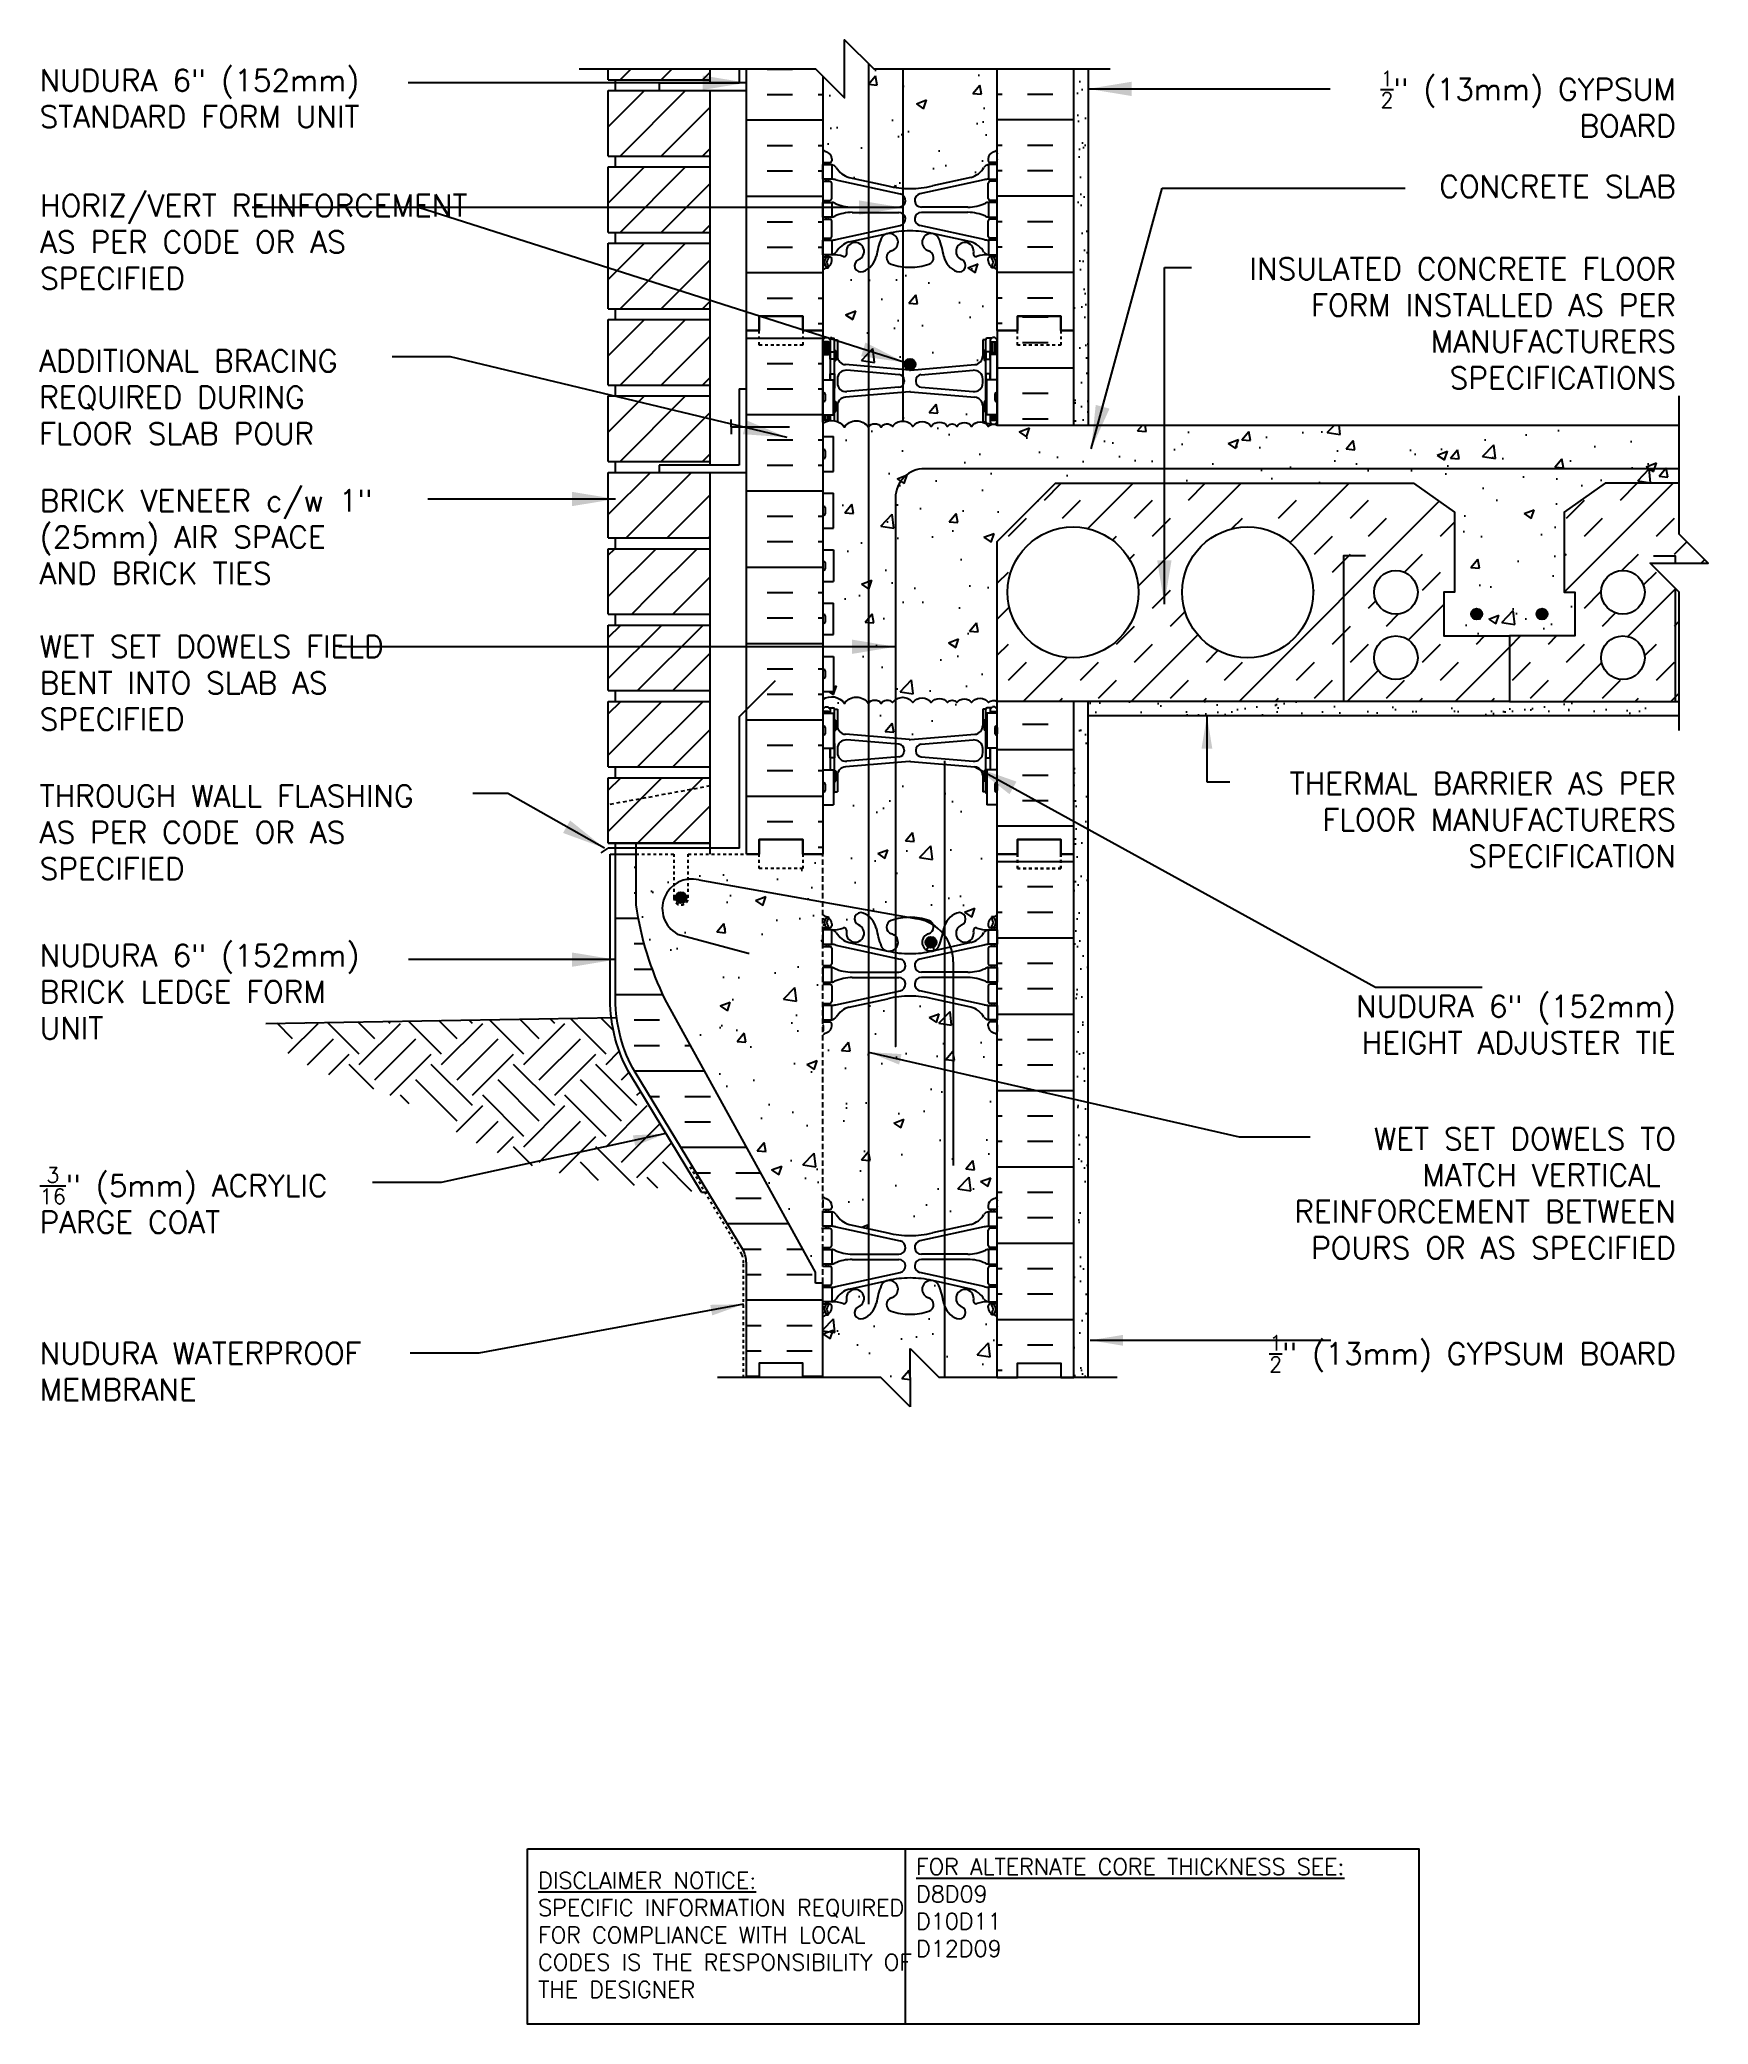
# Model space of a CAD drawing. Header units: inches. Extents: x 167.3 to 224.6, y 19.8 to 88.
import ezdxf

# ---------------------------------------------------------------- set-up
doc = ezdxf.new("R2010")
doc.units = ezdxf.units.IN
doc.header["$LTSCALE"] = 0.5
doc.header["$MEASUREMENT"] = 0
doc.linetypes.add('DASHED2', pattern=[0.375, 0.25, -0.125])
doc.linetypes.add('HIDDEN2', pattern=[0.1875, 0.125, -0.0625])
for name, color, linetype in [('HATCH', 12, 'Continuous'), ('Hidden2', 12, 'HIDDEN2'), ('line25', 2, 'Continuous'), ('LINE3', 3, 'Continuous'), ('LINE50', 5, 'Continuous'), ('LINE9', 9, 'Continuous'), ('TEXT', 4, 'Continuous'), ('Web_Edge', 9, 'Continuous')]:
    doc.layers.add(name, color=color, linetype=linetype)
doc.styles.add('DIM', font='romans.shx', dxfattribs={"width": 0.7})
doc.styles.add('ROMANS', font='romans.shx', dxfattribs={"height": 0.75})
doc.styles.get("Standard").update_dxf_attribs({"font": 'romans.shx', "height": 0.75})
doc.linetypes.add('STEEL', pattern='A,0.5,-0.2,["X",Standard,S=0.1,R=0,X=-0.1,Y=-0.05],-0.1', length=0.8)
doc.dimstyles.new('ext_12', dxfattribs={"dimscale": 12, "dimtxt": 0.09375, "dimasz": 0.09375, "dimexe": 0.09375, "dimexo": 0.0625, "dimgap": 0.0625, "dimtad": 1, "dimdec": 1, "dimzin": 3, "dimdsep": 46, "dimlunit": 4, "dimtxsty": 'DIM', "dimcen": 0.09, "dimdle": 0.09375, "dimclrt": 4, "dimadec": 0, "dimazin": 0, "dimtfac": 1, "dimtdec": 1, "dimtmove": 2, "dimatfit": 3, "dimfxl": 1, "dimfrac": 2, "dimtolj": 1, "dimtzin": 0, "dimarcsym": 0})
doc.dimstyles.new('ext_8', dxfattribs={"dimscale": 8, "dimtxt": 0.09375, "dimasz": 0.09375, "dimexe": 0.09375, "dimexo": 0.0625, "dimgap": 0.0625, "dimtad": 1, "dimdec": 1, "dimzin": 3, "dimdsep": 46, "dimlunit": 4, "dimtxsty": 'DIM', "dimcen": 0.09, "dimdle": 0.09375, "dimclrt": 4, "dimadec": 0, "dimazin": 0, "dimtfac": 1, "dimtdec": 1, "dimtmove": 2, "dimatfit": 3, "dimfxl": 1, "dimfrac": 2, "dimtolj": 1, "dimtzin": 0, "dimarcsym": 0})

msp = doc.modelspace()

# ---------------------------------------------------------------- texts
at = {"layer": 'TEXT', "char_height": 0.75, "style": 'ROMANS'}
for s, insert, width, attachment_point in [('NUDURA 6" (152mm) STANDARD FORM UNIT', (167.262, 85.992), 13.9131, 4), ('\\A1; {\\H0.7x;\\S1/2;}" (13mm) GYPSUM BOARD', (223.513, 85.808), 12.17415, 6), ('\\A1;CONCRETE SLAB', (223.513, 82.969), 12.17415, 6), ('HORIZ/VERT REINFORCEMENT AS PER CODE OR AS SPECIFIED', (167.278, 81.064), 16.22436, 4), ('INSULATED CONCRETE FLOOR FORM INSTALLED AS PER MANUFACTURERS SPECIFICATIONS', (223.513, 78.264), 17.62644, 6), ('ADDITIONAL BRACING REQUIRED DURING FLOOR SLAB POUR', (167.248, 75.723), 12.17415, 4), ('BRICK VENEER c/w 1" (25mm) AIR SPACE AND BRICK TIES', (167.264, 70.919), 13.18701, 4), ('WET SET DOWELS FIELD BENT INTO SLAB AS SPECIFIED', (167.264, 65.902), 13.18701, 4), ('THERMAL BARRIER AS PER FLOOR MANUFACTURERS SPECIFICATION', (223.513, 61.192), 17.24655, 6), ('THROUGH WALL FLASHING AS PER CODE OR AS SPECIFIED', (167.264, 60.765), 14.88549, 4), ('NUDURA 6" (152mm) BRICK LEDGE FORM UNIT', (167.264, 55.28), 13.06052, 4), ('NUDURA 6" (152mm) HEIGHT ADJUSTER TIE', (223.513, 54.153), 12.17415, 6), ('\\A1;WET SET DOWELS TO MATCH VERTICAL  REINFORCEMENT BETWEEN POURS OR AS SPECIFIED', (223.513, 48.35), 14.54505, 6), ('\\A1;{\\H0.7x;\\S3/16;}" (5mm) ACRYLIC PARGE COAT', (167.264, 48.113), 12.36492, 4), ('{\\H1x;NUDURA WATERPROOF MEMBRANE}', (167.264, 42.225), 13.69006, 4), ('\\A1; {\\H0.7x;\\S1/2;}" (13mm) GYPSUM BOARD', (223.513, 42.837), 14.54505, 6)]:
    msp.add_mtext(s, dxfattribs=dict(at, insert=insert, width=width, attachment_point=attachment_point))
at = {"layer": 'TEXT', "char_height": 0.5625, "attachment_point": 4}
for s, insert, width in [('{\\LFOR ALTERNATE CORE THICKNESS SEE:\\P}D8D09\\PD10D11\\PD12D09', (197.392, 23.792), 23.33295), ('{\\LDISCLAIMER NOTICE:}\\PSPECIFIC INFORMATION REQUIRED FOR COMPLIANCE WITH LOCAL CODES IS THE RESPONSIBILITY OF THE DESIGNER', (184.4, 22.852), 14.00235)]:
    msp.add_mtext(s, dxfattribs=dict(at, insert=insert, width=width))

# ---------------------------------------------------------------- hatches: boundary and pattern name
at = {"layer": 'HATCH'}
h = msp.add_hatch(dxfattribs=at)
h.set_pattern_fill('AR-CONC', color=256, scale=0.5)
h.paths.add_polyline_path([(200.186, 87.016), (195.936, 87.016), (194.936, 88.016), (194.936, 86.016), (194.186, 86.766), (194.186, 84.235, 0.082415), (194.329, 84.156, -0.317837), (194.496, 83.92), (194.496, 83.853, -0.414214), (194.434, 83.79), (194.386, 83.79), (194.386, 83.72), (194.491, 83.72, -0.188973), (194.647, 83.625, 0.196323), (195.096, 83.279), (196.418, 82.989, 0.057795), (197.186, 82.9, 0.057795), (197.954, 82.989), (199.276, 83.279, 0.196323), (199.725, 83.625, -0.188973), (199.881, 83.72), (199.986, 83.72), (199.986, 83.79), (199.939, 83.79, -0.414214), (199.876, 83.853), (199.876, 83.92, -0.317837), (200.043, 84.156, 0.082415), (200.186, 84.235)])
h.paths.add_polyline_path([(200.186, 80.106, 0.064398), (200.076, 80.171), (199.986, 80.171), (199.986, 80.213, -0.249069), (199.876, 80.42), (199.876, 80.488, -0.414214), (199.939, 80.55), (199.986, 80.55), (199.986, 80.62), (199.881, 80.62, 0.10046), (199.487, 80.563, -0.601435), (199.368, 80.668, 2.182095), (198.958, 80.455, -1), (198.794, 80.047, -0.24438), (198.346, 80.567, 0.053157), (198.18, 81.181, 1.553132), (197.822, 80.757, -0.735593), (197.835, 80.299, -0.082755), (197.186, 80.191, -0.082755), (196.538, 80.299, -0.735593), (196.55, 80.757, 1.553132), (196.192, 81.181, 0.053157), (196.026, 80.567, -0.24438), (195.578, 80.047, -1), (195.414, 80.455, 2.182095), (195.004, 80.668, -0.601435), (194.885, 80.563, 0.10046), (194.491, 80.62), (194.386, 80.62), (194.386, 80.55), (194.434, 80.55, -0.414214), (194.496, 80.488), (194.496, 80.42, -0.249069), (194.386, 80.213), (194.386, 80.171), (194.296, 80.171, 0.064398), (194.186, 80.106), (194.186, 78.016), (194.186, 77.702), (194.266, 77.782), (194.356, 77.782), (194.386, 77.752), (194.536, 77.752, -0.414214), (194.586, 77.702), (194.686, 77.702), (194.686, 77.142, 0.390098), (194.961, 76.843), (197.17, 76.659, 0.04154), (197.203, 76.659), (199.411, 76.843, 0.390098), (199.686, 77.142), (199.686, 77.702), (199.786, 77.702, -0.414214), (199.836, 77.752), (199.986, 77.752), (200.016, 77.782), (200.106, 77.782), (200.186, 77.702), (200.186, 78.016)])
h.paths.add_polyline_path([(199.411, 75.722), (197.203, 75.906, 0.04154), (197.17, 75.906), (194.961, 75.722, 0.390098), (194.686, 75.423), (194.686, 74.888, -0.147187), (194.928, 74.698, -0.520567), (195.754, 74.698, -0.520567), (196.191, 74.698, -0.520567), (196.58, 74.722, -0.520567), (197.285, 74.722, -0.520567), (197.917, 74.722, -0.520567), (198.476, 74.722, -0.520567), (198.792, 74.722, -0.520567), (199.302, 74.722, -0.312993), (199.683, 74.862), (199.686, 74.862), (199.686, 75.423, 0.390098)])
h.paths.add_polyline_path([(223.629, 74.766), (200.186, 74.766, 0.358767), (199.885, 74.722, 0.520567), (199.302, 74.722, 0.520567), (198.792, 74.722, 0.520567), (198.476, 74.722, 0.520567), (197.917, 74.722, 0.520567), (197.285, 74.722, 0.520567), (196.58, 74.722, 0.520567), (196.191, 74.698, 0.520567), (195.754, 74.698, 0.520567), (194.928, 74.698, 0.412831), (194.186, 74.83), (194.186, 74.371), (194.551, 74.371), (194.551, 73.171), (194.186, 73.171), (194.186, 72.421), (194.551, 72.421), (194.551, 71.221), (194.186, 71.221), (194.186, 70.471), (194.551, 70.471), (194.551, 69.391), (194.186, 69.391), (194.186, 68.641), (194.551, 68.641), (194.551, 67.561), (194.186, 67.561), (194.186, 66.811), (194.551, 66.811), (194.551, 65.611), (194.186, 65.611), (194.186, 65.33, -0.412831), (194.928, 65.198, -0.520567), (195.754, 65.198, -0.520567), (196.191, 65.198, -0.520567), (196.58, 65.222, -0.520567), (197.285, 65.222, -0.520567), (197.917, 65.222, -0.520567), (198.476, 65.222, -0.520567), (198.792, 65.222, -0.520567), (199.302, 65.222, -0.520567), (199.885, 65.222, -0.358767), (200.186, 65.266), (200.186, 70.766), (202.186, 72.766), (214.495, 72.766), (215.899, 71.776), (215.899, 69.016), (215.539, 69.016), (215.539, 67.516), (217.789, 67.516), (220.039, 67.516), (220.039, 69.016), (219.672, 69.016), (219.679, 69.024), (219.679, 71.776), (221.083, 72.766), (223.629, 72.766)])
h.paths.add_polyline_path([(199.686, 64.993), (199.786, 64.993, -0.414214), (199.836, 65.043), (199.986, 65.043), (200.016, 65.073), (200.106, 65.073), (200.186, 64.993), (200.186, 65.266, 0.358767), (199.885, 65.222, 0.520567), (199.302, 65.222, 0.520567), (198.792, 65.222, 0.520567), (198.476, 65.222, 0.520567), (197.917, 65.222, 0.520567), (197.285, 65.222, 0.520567), (196.58, 65.222, 0.520567), (196.191, 65.198, 0.520567), (195.754, 65.198, 0.520567), (194.928, 65.198, 0.412831), (194.186, 65.33), (194.186, 64.993), (194.266, 65.073), (194.356, 65.073), (194.386, 65.043), (194.536, 65.043, -0.414214), (194.586, 64.993), (194.686, 64.993), (194.686, 64.433, 0.390098), (194.961, 64.134), (197.17, 63.95, 0.04154), (197.203, 63.95), (199.411, 64.134, 0.390098), (199.686, 64.433)])
h.paths.add_polyline_path([(200.186, 61.711), (199.821, 61.711), (199.821, 62.106, -0.327813), (199.786, 62.153), (199.686, 62.153), (199.686, 62.714, 0.390098), (199.411, 63.013), (197.203, 63.197, 0.04154), (197.17, 63.197), (194.961, 63.013, 0.390098), (194.686, 62.714), (194.686, 62.153), (194.586, 62.153, -0.327813), (194.551, 62.106), (194.551, 61.711), (194.186, 61.711), (194.186, 60.016), (194.186, 57.927, 0.064398), (194.296, 57.862), (194.386, 57.862), (194.386, 57.82, -0.249069), (194.496, 57.613), (194.496, 57.545, -0.414214), (194.434, 57.483), (194.386, 57.483), (194.386, 57.413), (194.491, 57.413, 0.10046), (194.885, 57.47, -0.601435), (195.004, 57.365, 2.182095), (195.414, 57.578, -1), (195.578, 57.986, -0.24438), (196.026, 57.466, 0.053157), (196.192, 56.852, 0.223253), (196.392, 56.687), (196.412, 56.682, 0.955472), (196.55, 57.276, -0.735593), (196.538, 57.734, -0.082755), (197.186, 57.842, -0.082755), (197.835, 57.734, -0.735593), (197.822, 57.276, 0.955472), (197.96, 56.682), (197.98, 56.687, 0.223253), (198.18, 56.852, 0.053157), (198.346, 57.466, -0.24438), (198.794, 57.986, -1), (198.958, 57.578, 2.182095), (199.368, 57.365, -0.601435), (199.487, 57.47, 0.10046), (199.881, 57.413), (199.986, 57.413), (199.986, 57.483), (199.939, 57.483, -0.414214), (199.876, 57.545), (199.876, 57.613, -0.249069), (199.986, 57.82), (199.986, 57.862), (200.076, 57.862, 0.064398), (200.186, 57.927), (200.186, 60.016)])
h.paths.add_polyline_path([(194.186, 60.016), (193.499, 60.016), (193.499, 59.516), (191.999, 59.516), (191.999, 60.016), (191.561, 60.016), (189.561, 60.016), (189.561, 58.516, -1), (189.061, 58.516), (189.061, 60.016), (187.761, 60.016), (187.761, 58.266, 0.079579), (188.761, 55.016), (193.936, 45.641), (193.936, 45.266), (194.186, 45.266)])
h.paths.add_polyline_path([(200.186, 53.798, 0.082415), (200.043, 53.877, -0.317837), (199.876, 54.113), (199.876, 54.18, -0.414214), (199.939, 54.243), (199.986, 54.243), (199.986, 54.313), (199.881, 54.313, -0.188973), (199.725, 54.408, 0.196323), (199.276, 54.754), (197.954, 55.044, 0.057795), (197.186, 55.133, 0.057795), (196.418, 55.044), (195.096, 54.754, 0.196323), (194.647, 54.408, -0.188973), (194.491, 54.313), (194.386, 54.313), (194.386, 54.243), (194.434, 54.243, -0.414214), (194.496, 54.18), (194.496, 54.113, -0.317837), (194.329, 53.877, 0.082415), (194.186, 53.798), (194.186, 48.235, 0.082415), (194.329, 48.156, -0.317837), (194.496, 47.92), (194.496, 47.853, -0.414214), (194.434, 47.79), (194.386, 47.79), (194.386, 47.72), (194.491, 47.72, -0.188973), (194.647, 47.625, 0.196323), (195.096, 47.279), (196.418, 46.989, 0.057795), (197.186, 46.9, 0.057795), (197.954, 46.989), (199.276, 47.279, 0.196323), (199.725, 47.625, -0.188973), (199.881, 47.72), (199.986, 47.72), (199.986, 47.79), (199.939, 47.79, -0.414214), (199.876, 47.853), (199.876, 47.92, -0.317837), (200.043, 48.156, 0.082415), (200.186, 48.235)])
h.paths.add_polyline_path([(200.186, 44.106, 0.064398), (200.076, 44.171), (199.986, 44.171), (199.986, 44.213, -0.249069), (199.876, 44.42), (199.876, 44.488, -0.414214), (199.939, 44.55), (199.986, 44.55), (199.986, 44.62), (199.881, 44.62, 0.10046), (199.487, 44.563, -0.601435), (199.368, 44.668, 2.182095), (198.958, 44.455, -1), (198.794, 44.047, -0.24438), (198.346, 44.567, 0.053157), (198.18, 45.181, 1.553132), (197.822, 44.757, -0.735593), (197.835, 44.299, -0.082755), (197.186, 44.191, -0.082755), (196.538, 44.299, -0.735593), (196.55, 44.757, 1.553132), (196.192, 45.181, 0.053157), (196.026, 44.567, -0.24438), (195.578, 44.047, -1), (195.414, 44.455, 2.182095), (195.004, 44.668, -0.601435), (194.885, 44.563, 0.10046), (194.491, 44.62), (194.386, 44.62), (194.386, 44.55), (194.434, 44.55, -0.414214), (194.496, 44.488), (194.496, 44.42, -0.249069), (194.386, 44.213), (194.386, 44.171), (194.296, 44.171, 0.064398), (194.186, 44.106), (194.186, 42.016), (196.186, 42.015), (197.186, 41.015), (197.186, 42.015), (197.186, 43.015), (198.185, 42.016), (200.186, 42.018)])
h = msp.add_hatch(dxfattribs=at)
h.set_pattern_fill('AR-SAND', color=256, scale=0.5, style=0)
h.set_pattern_definition([(37.5, (5.0534, -67.6433), (-0.0314967, 0.963412), [0, -0.76, 0, -0.85, 0, -0.8125]), (7.5, (5.0534, -67.6433), (0.8848884, 1.411073), [0, -0.41, 0, -0.685, 0, -0.2625]), (327.5, (4.4384, -67.6433), (1.557071, 0.0028295), [0, -0.25, 0, -0.9, 0, -1.175]), (317.5, (4.4384, -67.6433), (1.503063, 0.438838), [0, -0.125, 0, -0.59, 0, -0.675])])
h.paths.add_polyline_path([(203.311, 87.016), (202.811, 87.016), (202.811, 78.016), (202.811, 74.766), (203.311, 74.766)])
h = msp.add_hatch(dxfattribs=at)
h.set_pattern_fill('INSUL', color=256, scale=7, style=0)
h.set_pattern_definition([(0, (-2731.9755, -336.993), (0, 2.625), []), (0, (-2731.9755, -336.118), (0, 2.625), [0.875, -0.875]), (0, (-2731.9755, -335.243), (0, 2.625), [0.875, -0.875])])
h.paths.add_polyline_path([(191.561, 60.016), (191.999, 60.016), (191.999, 60.516), (193.499, 60.516), (193.499, 60.016), (194.186, 60.016), (194.186, 78.016), (193.499, 78.016), (193.499, 78.516), (191.999, 78.516), (191.999, 78.016), (191.561, 78.016)])
h = msp.add_hatch(dxfattribs=at)
h.set_pattern_fill('INSUL', color=256, scale=7, style=0)
h.set_pattern_definition([(0, (5.0534, -67.6433), (0, 2.625), []), (0, (5.0534, -66.7683), (0, 2.625), [0.875, -0.875]), (0, (5.0534, -65.8933), (0, 2.625), [0.875, -0.875])])
h.paths.add_polyline_path([(202.811, 78.016), (202.374, 78.016), (202.374, 78.516), (200.874, 78.516), (200.874, 78.016), (200.186, 78.016), (200.186, 74.766), (202.811, 74.766)])
h.paths.add_polyline_path([(202.811, 65.266), (200.186, 65.266), (200.186, 60.016), (200.874, 60.016), (200.874, 60.516), (202.374, 60.516), (202.374, 60.016), (202.811, 60.016)])
h = msp.add_hatch(dxfattribs=at)
h.set_pattern_fill('AR-SAND', color=256, scale=0.5, style=0)
h.paths.add_polyline_path([(203.311, 65.266), (202.811, 65.266), (202.811, 60.016), (202.811, 42.021), (203.311, 42.021)])
h = msp.add_hatch(dxfattribs=at)
h.set_pattern_fill('AR-SAND', color=256, scale=0.5, style=0)
h.paths.add_polyline_path([(203.311, 65.266), (203.311, 64.766), (223.629, 64.766), (223.629, 65.266), (217.789, 65.266)])
h = msp.add_hatch(dxfattribs=at)
h.set_pattern_fill('INSUL', color=256, scale=7, style=0)
h.set_pattern_definition([(180, (3126.3477, -354.993), (0, 2.625), []), (180, (3126.3477, -354.118), (0, 2.625), [0.875, -0.875]), (180, (3126.3477, -353.243), (0, 2.625), [0.875, -0.875])])
h.paths.add_polyline_path([(202.811, 42.016), (202.374, 42.016), (202.374, 42.516), (200.874, 42.516), (200.874, 42.016), (200.186, 42.016), (200.186, 60.016), (200.874, 60.016), (200.874, 60.516), (202.374, 60.516), (202.374, 60.016), (202.811, 60.016)])
h = msp.add_hatch(dxfattribs=at)
h.set_pattern_fill('INSUL', color=256, scale=7, style=0)
h.set_pattern_definition([(0, (-2808.3046, -380.5658), (0, 2.625), []), (0, (-2808.3046, -379.6908), (0, 2.625), [0.875, -0.875]), (0, (-2808.3046, -378.8158), (0, 2.625), [0.875, -0.875])])
h.paths.add_polyline_path([(188.761, 55.016, -0.079579), (187.761, 58.266), (187.761, 60.016), (187.061, 60.016), (187.061, 55.016, 0.131652), (187.731, 52.516), (191.469, 46.366, -0.10438), (191.561, 45.891), (191.561, 42.016), (191.999, 42.016), (191.999, 42.516), (193.499, 42.516), (193.499, 42.016), (194.186, 42.016), (194.186, 45.266), (193.936, 45.266), (193.936, 45.641)])
h = msp.add_hatch(dxfattribs=at)
h.set_pattern_fill('EARTH', color=256, scale=8, angle=45, style=0)
h.set_pattern_definition([(45, (83.1437, -24.6485), (2e-16, 2.828427), [2, -2]), (45, (82.6134, -24.1181), (2e-16, 2.828427), [2, -2]), (45, (82.083, -23.5878), (2e-16, 2.828427), [2, -2]), (135, (82.083, -23.2343), (-2.828427, 4e-16), [2, -2]), (135, (82.6134, -22.704), (-2.828427, 4e-16), [2, -2]), (135, (83.1437, -22.1736), (-2.828427, 4e-16), [2, -2])])
h.paths.add_polyline_path([(187.57, 52.421, -0.100997), (186.912, 54.388), (183.335, 54.329), (178.872, 51.892), (179.003, 51.847), (179.215, 51.768), (179.429, 51.681), (179.644, 51.584), (179.861, 51.478), (180.078, 51.364), (180.295, 51.245), (180.511, 51.12), (180.726, 50.993), (180.94, 50.864), (181.151, 50.735), (181.361, 50.606), (181.573, 50.477), (181.795, 50.348), (182.032, 50.216), (182.29, 50.081), (182.575, 49.941), (182.894, 49.796), (183.252, 49.644), (183.658, 49.485), (184.137, 49.321), (184.714, 49.155), (185.417, 48.989), (186.273, 48.827), (187.307, 48.671), (188.548, 48.524), (190.021, 48.388)])
h.paths.add_polyline_path([(183.335, 54.329), (174.618, 54.183), (174.797, 54.008), (174.979, 53.838), (175.162, 53.674), (175.348, 53.516), (175.537, 53.365), (175.728, 53.222), (175.921, 53.088), (176.117, 52.962), (176.315, 52.846), (176.516, 52.738), (176.719, 52.639), (176.923, 52.547), (177.129, 52.462), (177.335, 52.383), (177.542, 52.309), (177.75, 52.24), (177.958, 52.175), (178.165, 52.112), (178.374, 52.05), (178.583, 51.986), (178.792, 51.919), (178.872, 51.892)])
at = {"layer": 'LINE3'}
for points in [[(197.374, 76.858, 1), (196.999, 76.858, 1)], [(216.852, 68.266, 1), (216.477, 68.266, 1)], [(219.102, 68.266, 1), (218.727, 68.266, 1)], [(189.124, 58.516, 1), (189.499, 58.516, 1)], [(197.717, 56.982, 1), (198.092, 56.982, 1)]]:
    msp.add_hatch(color=256, dxfattribs=at).paths.add_polyline_path(points)

# ---------------------------------------------------------------- linework, layer by layer
at = {"layer": 'HATCH'}
for p, q in [((187.219, 86.641), (187.594, 87.016)), ((188.633, 86.641), (189.008, 87.016)), ((190.048, 86.641), (190.311, 86.905)), ((192.275, 87.007), (193.15, 87.007)), ((200.348, 87.007), (200.186, 87.007)), ((202.098, 87.007), (201.223, 87.007)), ((186.811, 85.023), (188.055, 86.266)), ((187.219, 84.016), (189.469, 86.266)), ((192.275, 86.132), (193.15, 86.132)), ((194.025, 86.132), (194.186, 86.132)), ((200.348, 86.132), (200.186, 86.132)), ((202.098, 86.132), (201.223, 86.132)), ((188.633, 84.016), (190.311, 85.694)), ((191.561, 85.257), (194.186, 85.257)), ((202.811, 85.257), (200.186, 85.257)), ((190.048, 84.016), (190.311, 84.28)), ((192.275, 84.382), (193.15, 84.382)), ((194.025, 84.382), (194.186, 84.382)), ((200.348, 84.382), (200.186, 84.382)), ((202.098, 84.382), (201.223, 84.382)), ((186.811, 82.398), (188.055, 83.641)), ((187.219, 81.391), (189.469, 83.641)), ((192.275, 83.507), (193.15, 83.507)), ((194.025, 83.507), (194.186, 83.507)), ((200.348, 83.507), (200.186, 83.507)), ((202.098, 83.507), (201.223, 83.507)), ((188.633, 81.391), (190.311, 83.069)), ((191.561, 82.632), (194.186, 82.632)), ((202.811, 82.632), (200.186, 82.632)), ((190.048, 81.391), (190.311, 81.655)), ((192.275, 81.757), (193.15, 81.757)), ((194.025, 81.757), (194.186, 81.757)), ((200.348, 81.757), (200.186, 81.757)), ((202.098, 81.757), (201.223, 81.757)), ((186.811, 79.773), (188.055, 81.016)), ((187.219, 78.766), (189.469, 81.016)), ((192.275, 80.882), (193.15, 80.882)), ((194.025, 80.882), (194.186, 80.882)), ((200.348, 80.882), (200.186, 80.882)), ((202.098, 80.882), (201.223, 80.882)), ((188.633, 78.766), (190.311, 80.444)), ((191.561, 80.007), (194.186, 80.007)), ((202.811, 80.007), (200.186, 80.007)), ((190.048, 78.766), (190.311, 79.03)), ((192.275, 79.132), (193.15, 79.132)), ((194.025, 79.132), (194.186, 79.132)), ((200.348, 79.132), (200.186, 79.132)), ((202.098, 79.132), (201.223, 79.132)), ((186.811, 77.148), (188.055, 78.391)), ((187.219, 76.141), (189.469, 78.391)), ((188.633, 76.141), (190.311, 77.819)), ((194.025, 78.257), (194.186, 78.257)), ((200.348, 78.257), (200.186, 78.257)), ((186.811, 74.523), (188.055, 75.766)), ((187.219, 73.516), (189.469, 75.766)), ((190.048, 76.141), (190.311, 76.405)), ((188.633, 73.516), (190.311, 75.194)), ((190.048, 73.516), (190.311, 73.78)), ((186.811, 73.108), (186.844, 73.141)), ((186.811, 71.694), (188.258, 73.141)), ((187.423, 70.891), (189.673, 73.141)), ((188.837, 70.891), (190.311, 72.366)), ((201.806, 72.187), (202.385, 72.766)), ((203.301, 71.208), (204.86, 72.766)), ((205.03, 69.224), (208.572, 72.766)), ((206.756, 72.187), (207.335, 72.766)), ((210.248, 70.73), (212.285, 72.766)), ((219.679, 69.024), (223.422, 72.766)), ((221.605, 72.187), (222.184, 72.766)), ((202.425, 71.568), (203.043, 72.187)), ((204.899, 71.568), (205.518, 72.187)), ((208.497, 65.266), (215.376, 72.145)), ((209.849, 71.568), (210.468, 72.187)), ((212.324, 71.568), (212.943, 72.187)), ((219.749, 71.568), (220.367, 72.187)), ((200.568, 70.95), (201.187, 71.568)), ((205.518, 70.95), (206.137, 71.568)), ((208.242, 71.199), (208.612, 71.568)), ((212.943, 70.95), (213.561, 71.568)), ((215.418, 70.95), (215.899, 71.431)), ((220.367, 70.95), (220.986, 71.568)), ((222.842, 70.95), (223.461, 71.568)), ((186.811, 70.29), (187.038, 70.516)), ((186.841, 68.905), (188.452, 70.516)), ((188.255, 68.905), (189.866, 70.516)), ((190.251, 70.891), (190.311, 70.952)), ((204.144, 70.813), (204.281, 70.95)), ((204.728, 70.159), (204.899, 70.331)), ((211.087, 70.331), (211.705, 70.95)), ((211.705, 69.712), (212.324, 70.331)), ((214.18, 69.712), (214.799, 70.331)), ((219.679, 70.262), (219.749, 70.331)), ((221.658, 69.766), (222.224, 70.331)), ((223.461, 70.331), (223.888, 70.757)), ((200.186, 69.33), (200.568, 69.712)), ((214.799, 69.093), (215.418, 69.712)), ((222.399, 69.269), (222.842, 69.712)), ((224.384, 70.016), (224.506, 70.139)), ((189.669, 68.905), (190.311, 69.547)), ((205.518, 68.475), (206.137, 69.093)), ((211.039, 69.046), (211.087, 69.093)), ((220.367, 68.475), (220.943, 69.05)), ((221.864, 67.497), (223.506, 69.139)), ((186.811, 68.876), (186.841, 68.905)), ((187.616, 68.266), (188.255, 68.905)), ((189.03, 68.266), (189.669, 68.905)), ((200.186, 68.092), (200.598, 68.505)), ((206.137, 67.856), (206.638, 68.357)), ((212.943, 68.475), (213.195, 68.727)), ((213.561, 67.856), (213.978, 68.272)), ((214.321, 67.378), (215.539, 68.597)), ((216.532, 68.406), (216.532, 68.406)), ((220.986, 67.856), (221.44, 68.31)), ((186.811, 66.047), (188.655, 67.891)), ((186.811, 67.461), (187.241, 67.891)), ((187.82, 65.641), (190.07, 67.891)), ((204.281, 67.237), (204.899, 67.856)), ((204.785, 65.266), (207.076, 67.558)), ((211.705, 67.237), (212.324, 67.856)), ((223.461, 67.856), (223.629, 68.024)), ((189.669, 66.28), (190.311, 66.922)), ((200.186, 66.855), (200.568, 67.237)), ((204.899, 66.619), (205.518, 67.237)), ((207.374, 66.619), (207.768, 67.012)), ((212.324, 66.619), (212.943, 67.237)), ((214.799, 66.619), (215.418, 67.237)), ((215.922, 65.266), (217.789, 67.134)), ((216.655, 67.237), (216.934, 67.516)), ((217.789, 67.134), (218.172, 67.516)), ((219.13, 67.237), (219.409, 67.516)), ((219.749, 66.619), (220.367, 67.237)), ((222.439, 66.834), (222.842, 67.237)), ((189.03, 65.641), (189.669, 66.28)), ((200.568, 66), (201.187, 66.619)), ((201.072, 65.266), (202.582, 66.776)), ((203.043, 66), (203.662, 66.619)), ((207.993, 66), (208.612, 66.619)), ((210.468, 66), (211.087, 66.619)), ((212.209, 65.266), (213.275, 66.332)), ((215.418, 66), (216.036, 66.619)), ((217.893, 66), (218.511, 66.619)), ((219.634, 65.266), (220.962, 66.595)), ((222.842, 66), (223.461, 66.619)), ((203.662, 65.381), (204.281, 66)), ((206.137, 65.381), (206.756, 66)), ((211.087, 65.381), (211.705, 66)), ((213.561, 65.381), (214.18, 66)), ((218.511, 65.381), (219.13, 66)), ((220.986, 65.381), (221.605, 66)), ((223.346, 65.266), (223.629, 65.549)), ((186.811, 63.422), (188.655, 65.266)), ((186.811, 64.836), (187.241, 65.266)), ((187.82, 63.016), (190.07, 65.266)), ((202.31, 65.266), (202.425, 65.381)), ((207.26, 65.266), (207.374, 65.381)), ((209.735, 65.266), (209.849, 65.381)), ((214.684, 65.266), (214.799, 65.381)), ((217.159, 65.266), (217.274, 65.381)), ((222.109, 65.266), (222.224, 65.381)), ((189.669, 63.655), (190.311, 64.297)), ((189.03, 63.016), (189.669, 63.655)), ((186.811, 60.797), (188.655, 62.641)), ((186.811, 62.211), (187.241, 62.641)), ((187.82, 60.391), (190.07, 62.641)), ((189.669, 61.03), (190.311, 61.672)), ((189.03, 60.391), (189.669, 61.03))]:
    msp.add_line(p, q, dxfattribs=at)
for points in [[(194.186, 74.83, -0.412831), (194.928, 74.698, -0.520567), (195.754, 74.698, -0.520567), (196.191, 74.698, -0.520567), (196.58, 74.722, -0.520567), (197.285, 74.722, -0.520567), (197.917, 74.722, -0.520567), (198.476, 74.722, -0.520567), (198.792, 74.722, -0.520567), (199.302, 74.722, -0.520567), (199.885, 74.722, -0.358767), (200.186, 74.766)], [(194.186, 65.33, -0.412831), (194.928, 65.198, -0.520567), (195.754, 65.198, -0.520567), (196.191, 65.198, -0.520567), (196.58, 65.222, -0.520567), (197.285, 65.222, -0.520567), (197.917, 65.222, -0.520567), (198.476, 65.222, -0.520567), (198.792, 65.222, -0.520567), (199.302, 65.222, -0.520567), (199.885, 65.222, -0.358767), (200.186, 65.266)]]:
    msp.add_lwpolyline(points, format="xyb", dxfattribs=at)
at = {"layer": 'Hidden2', "color": 9}
msp.add_line((187.761, 60.016), (189.061, 60.016), dxfattribs=at)
at = {"layer": 'Hidden2'}
for p, q in [((187.761, 60.016), (189.061, 60.016)), ((189.061, 60.016), (189.061, 58.516)), ((189.561, 58.516), (189.561, 60.016)), ((189.561, 60.016), (191.561, 60.016))]:
    msp.add_line(p, q, dxfattribs=at)
at = {"layer": 'Hidden2', "ltscale": 3}
msp.add_line((194.186, 45.266), (194.186, 60.016), dxfattribs=at)
at = {"layer": 'Hidden2'}
msp.add_lwpolyline([(191.561, 60.016), (191.999, 60.016), (191.999, 60.516), (193.499, 60.516), (193.499, 60.016), (194.186, 60.016)], dxfattribs=at)
msp.add_arc((189.311, 58.516), 0.25, 180, 0, dxfattribs=at)
at = {"layer": 'line25'}
for p, q in [((186.811, 86.641), (186.811, 87.016)), ((190.311, 86.516), (190.311, 87.016)), ((194.186, 86.766), (194.186, 78.016)), ((200.186, 78.016), (200.186, 87.016)), ((186.811, 86.641), (190.311, 86.641)), ((186.811, 86.266), (190.311, 86.266)), ((186.811, 84.016), (186.811, 86.266)), ((187.061, 86.266), (187.061, 86.641)), ((190.311, 73.391), (190.311, 86.266)), ((186.811, 84.016), (190.311, 84.016)), ((187.061, 83.641), (187.061, 84.016)), ((186.811, 83.641), (190.311, 83.641)), ((186.811, 81.391), (186.811, 83.641)), ((186.811, 81.391), (190.311, 81.391)), ((187.061, 81.016), (187.061, 81.391)), ((186.811, 81.016), (190.311, 81.016)), ((186.811, 78.766), (186.811, 81.016)), ((186.811, 78.766), (190.311, 78.766)), ((187.061, 78.391), (187.061, 78.766)), ((186.811, 78.391), (190.311, 78.391)), ((186.811, 76.141), (186.811, 78.391)), ((194.186, 78.016), (194.186, 60.016)), ((200.186, 78.016), (200.186, 74.766)), ((186.811, 76.141), (190.311, 76.141)), ((186.811, 75.766), (190.311, 75.766)), ((186.811, 73.516), (186.811, 75.766)), ((187.061, 75.766), (187.061, 76.141)), ((194.186, 76.321), (194.551, 76.321)), ((194.551, 75.121), (194.551, 76.321)), ((200.186, 76.321), (199.821, 76.321)), ((199.821, 75.121), (199.821, 76.321)), ((194.186, 75.121), (194.551, 75.121)), ((200.186, 75.121), (199.821, 75.121)), ((200.186, 74.766), (223.629, 74.766)), ((194.186, 74.371), (194.551, 74.371)), ((194.551, 73.171), (194.551, 74.371)), ((186.811, 73.516), (190.311, 73.516)), ((186.811, 70.891), (186.811, 73.141)), ((186.811, 73.141), (190.311, 73.141)), ((187.061, 73.141), (187.061, 73.516)), ((190.311, 67.891), (190.311, 73.141)), ((194.186, 73.171), (194.551, 73.171)), ((194.186, 72.421), (194.551, 72.421)), ((194.551, 71.221), (194.551, 72.421)), ((194.186, 71.221), (194.551, 71.221)), ((186.811, 70.891), (190.311, 70.891)), ((186.811, 70.516), (190.311, 70.516)), ((186.811, 68.266), (186.811, 70.516)), ((187.061, 70.516), (187.061, 70.891)), ((187.061, 70.516), (187.061, 70.891)), ((194.186, 70.471), (194.551, 70.471)), ((194.551, 70.471), (194.551, 69.391)), ((194.186, 69.391), (194.551, 69.391)), ((186.811, 68.266), (190.311, 68.266)), ((187.061, 67.891), (187.061, 68.266)), ((194.186, 68.641), (194.551, 68.641)), ((194.551, 67.561), (194.551, 68.641)), ((186.811, 67.891), (190.311, 67.891)), ((186.811, 65.641), (186.811, 67.891)), ((190.311, 60.016), (190.311, 67.891)), ((194.186, 67.561), (194.551, 67.561)), ((194.186, 66.811), (194.551, 66.811)), ((194.551, 66.811), (194.551, 65.611)), ((186.811, 65.641), (190.311, 65.641)), ((187.061, 65.266), (187.061, 65.641)), ((194.186, 65.611), (194.551, 65.611)), ((186.811, 65.266), (190.311, 65.266)), ((186.811, 63.016), (186.811, 65.266)), ((194.186, 64.861), (194.551, 64.861)), ((194.551, 64.861), (194.551, 63.661)), ((199.821, 64.861), (199.821, 63.661)), ((200.186, 64.861), (199.821, 64.861)), ((194.186, 63.661), (194.551, 63.661)), ((200.186, 63.661), (199.821, 63.661)), ((186.811, 63.016), (190.311, 63.016)), ((187.061, 62.641), (187.061, 63.016)), ((194.186, 62.911), (194.551, 62.911)), ((194.551, 62.911), (194.551, 61.711)), ((200.186, 62.911), (199.821, 62.911)), ((199.821, 62.911), (199.821, 61.711)), ((186.811, 62.641), (190.311, 62.641)), ((186.811, 60.391), (186.811, 62.641)), ((194.186, 61.711), (194.551, 61.711)), ((200.186, 61.711), (199.821, 61.711)), ((186.811, 60.391), (190.311, 60.391)), ((190.311, 60.391), (186.811, 60.391)), ((187.061, 60.016), (187.061, 60.391)), ((187.761, 60.391), (187.761, 60.016)), ((187.761, 60.016), (187.761, 58.266)), ((200.186, 42.016), (200.186, 60.016)), ((193.936, 45.641), (188.761, 55.016)), ((193.936, 45.266), (193.936, 45.641)), ((194.186, 45.266), (193.936, 45.266)), ((194.186, 42.016), (194.186, 45.266))]:
    msp.add_line(p, q, dxfattribs=at)
for points in [[(200.186, 60.016), (200.186, 70.766), (202.186, 72.766), (214.495, 72.766), (215.899, 71.776), (215.899, 69.016), (215.539, 69.016), (215.539, 67.516), (217.789, 67.516), (217.789, 65.266), (200.186, 65.266)], [(223.629, 72.766), (221.083, 72.766), (219.679, 71.776), (219.679, 69.016), (220.039, 69.016), (220.039, 67.516), (217.789, 67.516), (217.789, 65.266), (223.629, 65.266)]]:
    msp.add_lwpolyline(points, dxfattribs=at)
msp.add_arc((198.406, 59.763), 10.75, 188.00281, 206.20265, dxfattribs=at)
at = {"layer": 'LINE3'}
for p, q in [((195.754, 87.199), (195.754, 44.544)), ((196.936, 87.016), (196.936, 74.905)), ((198.365, 63.226), (198.365, 42.016)), ((189.922, 59.131), (197.445, 57.788)), ((189.185, 57.265), (191.618, 56.613)), ((198.673, 56.312), (198.673, 49.312))]:
    msp.add_line(p, q, dxfattribs=at)
at = {"layer": 'LINE3', "linetype": 'STEEL'}
msp.add_line((223.629, 73.266), (202.186, 73.266), dxfattribs=at)
at = {"layer": 'LINE3'}
msp.add_lwpolyline([(202.186, 73.266), (197.686, 73.266, 0.414214), (196.686, 72.266), (196.686, 53.405), (196.686, 53.405)], format="xyb", dxfattribs=at)
for centre in [(197.186, 76.858), (216.664, 68.266), (218.914, 68.266), (189.311, 58.516), (197.905, 56.982)]:
    msp.add_circle(centre, 0.188, dxfattribs=at)
for centre, radius, start, end in [((189.68, 58.148), 1.012, 76.18405, 240.69065), ((197.173, 56.312), 1.5, 360, 79.57853)]:
    msp.add_arc(centre, radius, start, end, dxfattribs=at)
at = {"layer": 'LINE50'}
for p, q in [((191.561, 78.016), (191.561, 87.016)), ((202.811, 78.016), (202.811, 87.016)), ((191.561, 60.016), (191.561, 78.016)), ((202.811, 74.766), (202.811, 78.016)), ((202.811, 60.016), (202.811, 65.266)), ((202.811, 42.016), (202.811, 60.016)), ((175.034, 54.19), (187.1, 54.391))]:
    msp.add_line(p, q, dxfattribs=at)
for points in [[(191.561, 78.016), (191.999, 78.016), (191.999, 78.516), (193.499, 78.516), (193.499, 78.016), (194.186, 78.016)], [(194.186, 78.016), (193.499, 78.016), (193.499, 78.516), (191.999, 78.516), (191.999, 78.016), (191.561, 78.016)], [(202.811, 78.016), (202.374, 78.016), (202.374, 78.516), (200.874, 78.516), (200.874, 78.016), (200.186, 78.016)], [(200.186, 78.016), (200.874, 78.016), (200.874, 78.516), (202.374, 78.516), (202.374, 78.016), (202.811, 78.016)], [(191.561, 60.016), (191.999, 60.016), (191.999, 60.516), (193.499, 60.516), (193.499, 60.016), (194.186, 60.016)], [(194.186, 60.016), (193.499, 60.016), (193.499, 60.516), (191.999, 60.516), (191.999, 60.016), (191.561, 60.016)], [(200.186, 60.016), (200.874, 60.016), (200.874, 60.516), (202.374, 60.516), (202.374, 60.016), (202.811, 60.016)], [(202.811, 60.016), (202.374, 60.016), (202.374, 60.516), (200.874, 60.516), (200.874, 60.016), (200.186, 60.016)], [(194.186, 42.016), (193.499, 42.016), (193.499, 42.516), (191.999, 42.516), (191.999, 42.016), (191.561, 42.016)], [(200.186, 42.016), (200.874, 42.016), (200.874, 42.516), (202.374, 42.516), (202.374, 42.016), (202.811, 42.016)]]:
    msp.add_lwpolyline(points, dxfattribs=at)
msp.add_lwpolyline([(191.561, 42.016), (191.561, 45.891, 0.10438), (191.469, 46.366), (187.731, 52.516, -0.131652), (187.061, 55.016), (187.061, 60.016), (187.761, 60.016)], format="xyb", dxfattribs=at)
at = {"layer": 'LINE9'}
for p, q in [((191.311, 87.016), (191.311, 86.516)), ((203.311, 87.016), (203.311, 74.766)), ((191.311, 86.516), (188.561, 86.516)), ((188.561, 86.516), (188.561, 86.266)), ((188.561, 86.266), (191.561, 86.266)), ((194.186, 77.702), (194.266, 77.782)), ((194.186, 74.862), (194.186, 77.702)), ((194.266, 77.782), (194.356, 77.782)), ((194.436, 77.702), (194.356, 77.782)), ((194.386, 77.752), (194.536, 77.752)), ((194.436, 77.752), (194.536, 77.752)), ((194.436, 77.702), (194.436, 76.321)), ((194.586, 77.702), (194.686, 77.702)), ((194.586, 74.917), (194.586, 77.702)), ((194.586, 77.682), (194.586, 77.682)), ((194.586, 77.332), (194.636, 77.332)), ((194.636, 77.332), (194.636, 76.982)), ((194.686, 77.702), (194.686, 77.142)), ((199.686, 77.702), (199.686, 77.142)), ((199.786, 77.702), (199.686, 77.702)), ((199.786, 77.332), (199.736, 77.332)), ((199.736, 77.332), (199.736, 76.982)), ((199.786, 74.862), (199.786, 77.702)), ((199.786, 77.682), (199.786, 77.682)), ((199.936, 77.752), (199.836, 77.752)), ((199.986, 77.752), (199.836, 77.752)), ((199.936, 77.702), (200.016, 77.782)), ((199.936, 77.702), (199.936, 76.321)), ((200.106, 77.782), (200.016, 77.782)), ((200.186, 77.702), (200.106, 77.782)), ((200.186, 74.862), (200.186, 77.702)), ((194.586, 76.982), (194.636, 76.982)), ((197.17, 76.659), (194.961, 76.843)), ((196.803, 76.499), (195.011, 76.649)), ((197.203, 76.659), (199.411, 76.843)), ((197.57, 76.499), (199.361, 76.649)), ((199.786, 76.982), (199.736, 76.982)), ((191.311, 76.016), (191.311, 73.391)), ((191.311, 76.016), (191.561, 76.016)), ((194.186, 75.831), (194.186, 75.611)), ((194.186, 75.776), (194.186, 75.776)), ((194.226, 75.871), (194.226, 75.871)), ((194.266, 75.831), (194.266, 75.611)), ((194.686, 76.35), (194.686, 76.215)), ((197.17, 75.906), (194.961, 75.722)), ((196.803, 76.066), (195.011, 75.916)), ((196.986, 76.3), (196.986, 76.265)), ((197.203, 75.906), (199.411, 75.722)), ((197.386, 76.3), (197.386, 76.265)), ((197.57, 76.066), (199.361, 75.916)), ((199.686, 76.215), (199.686, 76.35)), ((200.106, 75.831), (200.106, 75.611)), ((200.106, 75.776), (200.106, 75.776)), ((200.146, 75.871), (200.146, 75.871)), ((200.186, 75.831), (200.186, 75.611)), ((194.186, 75.666), (194.186, 75.666)), ((194.226, 75.571), (194.226, 75.571)), ((194.436, 75.121), (194.436, 74.923)), ((194.586, 75.582), (194.636, 75.582)), ((194.586, 75.232), (194.636, 75.232)), ((194.636, 75.582), (194.636, 75.232)), ((194.686, 75.423), (194.686, 74.888)), ((199.686, 75.423), (199.686, 74.862)), ((199.736, 75.582), (199.736, 75.232)), ((199.786, 75.582), (199.736, 75.582)), ((199.786, 75.232), (199.736, 75.232)), ((199.936, 75.121), (199.936, 74.862)), ((200.106, 75.666), (200.106, 75.666)), ((200.146, 75.571), (200.146, 75.571)), ((191.039, 74.704), (191.039, 74.954)), ((191.039, 74.704), (193.039, 74.704)), ((191.039, 74.704), (191.039, 74.454)), ((194.186, 74.862), (194.205, 74.843)), ((199.786, 74.862), (199.686, 74.862)), ((199.986, 74.812), (199.836, 74.812)), ((199.936, 74.812), (199.836, 74.812)), ((199.936, 74.862), (200.005, 74.794)), ((200.186, 74.862), (200.118, 74.794)), ((194.186, 73.881), (194.186, 73.661)), ((194.186, 73.826), (194.186, 73.826)), ((194.186, 73.716), (194.186, 73.716)), ((194.226, 73.921), (194.226, 73.921)), ((194.266, 73.881), (194.266, 73.661)), ((191.311, 73.391), (188.561, 73.391)), ((188.561, 73.391), (188.561, 73.141)), ((188.561, 73.141), (191.561, 73.141)), ((194.226, 73.621), (194.226, 73.621)), ((194.186, 71.931), (194.186, 71.711)), ((194.186, 71.876), (194.186, 71.876)), ((194.186, 71.766), (194.186, 71.766)), ((194.226, 71.971), (194.226, 71.971)), ((194.226, 71.671), (194.226, 71.671)), ((194.266, 71.931), (194.266, 71.711)), ((194.186, 70.041), (194.186, 69.821)), ((194.186, 69.986), (194.186, 69.986)), ((194.186, 69.876), (194.186, 69.876)), ((194.226, 70.081), (194.226, 70.081)), ((194.226, 69.781), (194.226, 69.781)), ((194.266, 70.041), (194.266, 69.821)), ((194.226, 68.251), (194.226, 68.251)), ((194.186, 68.211), (194.186, 67.991)), ((194.186, 68.156), (194.186, 68.156)), ((194.186, 68.046), (194.186, 68.046)), ((194.226, 67.951), (194.226, 67.951)), ((194.266, 68.211), (194.266, 67.991)), ((194.186, 66.321), (194.186, 66.101)), ((194.186, 66.266), (194.186, 66.266)), ((194.226, 66.361), (194.226, 66.361)), ((194.266, 66.321), (194.266, 66.101)), ((191.327, 64.743), (192.561, 65.978)), ((194.186, 66.156), (194.186, 66.156)), ((194.226, 66.061), (194.226, 66.061)), ((194.186, 64.993), (194.266, 65.073)), ((194.266, 65.073), (194.356, 65.073)), ((194.436, 64.993), (194.356, 65.073)), ((194.386, 65.043), (194.536, 65.043)), ((194.436, 65.043), (194.536, 65.043)), ((194.436, 64.993), (194.436, 64.861)), ((194.586, 64.993), (194.686, 64.993)), ((194.586, 62.153), (194.586, 64.993)), ((194.586, 64.973), (194.586, 64.973)), ((194.686, 64.993), (194.686, 64.433)), ((199.686, 64.993), (199.686, 64.433)), ((199.786, 64.993), (199.686, 64.993)), ((199.786, 62.153), (199.786, 64.993)), ((199.786, 64.973), (199.786, 64.973)), ((199.936, 65.043), (199.836, 65.043)), ((199.986, 65.043), (199.836, 65.043)), ((199.936, 64.993), (200.016, 65.073)), ((199.936, 64.993), (199.936, 64.861)), ((200.106, 65.073), (200.016, 65.073)), ((200.186, 64.993), (200.106, 65.073)), ((203.311, 42.021), (203.311, 65.266)), ((191.327, 60.221), (191.327, 64.743)), ((194.186, 64.371), (194.186, 64.151)), ((194.186, 64.316), (194.186, 64.316)), ((194.186, 64.206), (194.186, 64.206)), ((194.226, 64.411), (194.226, 64.411)), ((194.266, 64.371), (194.266, 64.151)), ((194.586, 64.623), (194.636, 64.623)), ((194.586, 64.273), (194.636, 64.273)), ((194.636, 64.623), (194.636, 64.273)), ((199.786, 64.623), (199.736, 64.623)), ((199.736, 64.623), (199.736, 64.273)), ((199.786, 64.273), (199.736, 64.273)), ((200.106, 64.371), (200.106, 64.151)), ((200.106, 64.316), (200.106, 64.316)), ((200.106, 64.206), (200.106, 64.206)), ((200.146, 64.411), (200.146, 64.411)), ((200.186, 64.371), (200.186, 64.151)), ((194.226, 64.111), (194.226, 64.111)), ((194.436, 63.661), (194.436, 62.911)), ((194.686, 63.64), (194.686, 63.506)), ((197.17, 63.95), (194.961, 64.134)), ((196.803, 63.79), (195.011, 63.939)), ((196.986, 63.591), (196.986, 63.556)), ((197.203, 63.95), (199.411, 64.134)), ((197.386, 63.591), (197.386, 63.556)), ((197.57, 63.79), (199.361, 63.939)), ((199.686, 63.506), (199.686, 63.64)), ((199.936, 63.661), (199.936, 62.911)), ((200.146, 64.111), (200.146, 64.111)), ((194.586, 62.873), (194.636, 62.873)), ((194.636, 62.873), (194.636, 62.523)), ((197.17, 63.197), (194.961, 63.013)), ((196.803, 63.356), (195.011, 63.207)), ((197.203, 63.197), (199.411, 63.013)), ((197.57, 63.356), (199.361, 63.207)), ((199.736, 62.873), (199.736, 62.523)), ((199.786, 62.873), (199.736, 62.873)), ((194.186, 62.421), (194.186, 62.201)), ((194.186, 62.366), (194.186, 62.366)), ((194.186, 62.256), (194.186, 62.256)), ((194.226, 62.461), (194.226, 62.461)), ((194.226, 62.161), (194.226, 62.161)), ((194.266, 62.421), (194.266, 62.201)), ((194.586, 62.523), (194.636, 62.523)), ((194.586, 62.153), (194.686, 62.153)), ((194.686, 62.714), (194.686, 62.153)), ((199.686, 62.714), (199.686, 62.153)), ((199.786, 62.153), (199.686, 62.153)), ((199.786, 62.523), (199.736, 62.523)), ((200.106, 62.421), (200.106, 62.201)), ((200.106, 62.421), (200.106, 62.201)), ((200.106, 62.366), (200.106, 62.366)), ((200.106, 62.366), (200.106, 62.366)), ((200.106, 62.256), (200.106, 62.256)), ((200.106, 62.256), (200.106, 62.256)), ((200.146, 62.461), (200.146, 62.461)), ((200.146, 62.461), (200.146, 62.461)), ((200.146, 62.161), (200.146, 62.161)), ((200.146, 62.161), (200.146, 62.161)), ((200.186, 62.421), (200.186, 62.201)), ((200.186, 62.421), (200.186, 62.201)), ((186.561, 60.053), (186.804, 60.221)), ((191.327, 60.221), (186.804, 60.221)), ((186.874, 60.016), (187.061, 60.016)), ((190.021, 48.388), (190.24, 48.388)), ((197.186, 43.015), (198.186, 42.015)), ((197.186, 42.015), (197.186, 43.015)), ((196.186, 42.015), (190.561, 42.016)), ((197.186, 41.015), (196.186, 42.015)), ((197.186, 42.015), (197.186, 41.015)), ((204.311, 42.022), (198.185, 42.016))]:
    msp.add_line(p, q, dxfattribs=at)
at = {"layer": 'LINE9', "linetype": 'DASHED2'}
msp.add_line((190.311, 62.357), (186.811, 61.709), dxfattribs=at)
at = {"layer": 'LINE9'}
for points in [[(185.811, 87.016), (193.936, 87.016), (194.936, 86.016), (194.936, 88.016), (195.936, 87.016), (204.061, 87.016)], [(194.436, 76.321), (194.436, 76.532), (194.586, 76.532), (194.586, 76.032), (194.551, 76.032)], [(199.936, 76.321), (199.936, 76.532), (199.786, 76.532), (199.786, 76.032), (199.821, 76.032)], [(223.629, 64.266), (223.629, 69.016), (222.629, 70.016), (224.629, 70.016), (223.629, 71.016), (223.629, 75.766)], [(194.386, 75.121), (194.386, 74.932), (194.236, 74.932), (194.236, 75.121)], [(194.346, 75.121), (194.346, 74.932), (194.276, 74.932), (194.276, 75.121)], [(194.551, 75.282), (194.586, 75.282), (194.586, 75.532), (194.551, 75.532)], [(199.821, 75.282), (199.786, 75.282), (199.786, 75.532), (199.821, 75.532)], [(199.986, 75.121), (199.986, 74.932), (200.136, 74.932), (200.136, 75.121)], [(200.026, 75.121), (200.026, 74.932), (200.096, 74.932), (200.096, 75.121)], [(212.838, 70.266), (212.088, 70.266), (212.088, 65.266)], [(222.741, 70.266), (223.491, 70.266), (223.491, 70.016)], [(223.491, 69.154), (223.491, 65.266)], [(194.386, 64.861), (194.386, 64.923), (194.236, 64.923), (194.236, 64.861)], [(194.346, 64.861), (194.346, 64.923), (194.276, 64.923), (194.276, 64.861)], [(199.986, 64.861), (199.986, 64.923), (200.136, 64.923), (200.136, 64.861)], [(200.026, 64.861), (200.026, 64.923), (200.096, 64.923), (200.096, 64.861)], [(194.551, 64.573), (194.586, 64.573), (194.586, 64.323), (194.551, 64.323)], [(199.821, 64.573), (199.786, 64.573), (199.786, 64.323), (199.821, 64.323)], [(223.629, 64.766), (203.311, 64.766)], [(194.551, 63.823), (194.586, 63.823), (194.586, 63.323), (194.436, 63.323), (194.436, 63.661)], [(199.821, 63.823), (199.786, 63.823), (199.786, 63.323), (199.936, 63.323), (199.936, 63.661)], [(194.551, 62.573), (194.586, 62.573), (194.586, 62.823), (194.551, 62.823)], [(199.821, 62.573), (199.786, 62.573), (199.786, 62.823), (199.821, 62.823)]]:
    msp.add_lwpolyline(points, dxfattribs=at)
at = {"layer": 'LINE9', "linetype": 'DASHED2', "ltscale": 0.15}
for points in [[(193.499, 78.016), (193.499, 78.016), (193.499, 77.516), (191.999, 77.516), (191.999, 78.016), (191.999, 78.016)], [(202.374, 78.016), (202.374, 78.016), (202.374, 77.516), (200.874, 77.516), (200.874, 78.016), (200.874, 78.016)], [(193.499, 60.016), (193.499, 60.016), (193.499, 59.516), (191.999, 59.516), (191.999, 60.016), (191.999, 60.016)], [(200.874, 60.016), (200.874, 60.016), (200.874, 59.516), (202.374, 59.516), (202.374, 60.016), (202.374, 60.016)], [(202.374, 60.016), (202.374, 60.016), (202.374, 59.516), (200.874, 59.516), (200.874, 60.016), (200.874, 60.016)]]:
    msp.add_lwpolyline(points, dxfattribs=at)
at = {"layer": 'LINE9'}
for points in [[(194.236, 77.192), (194.386, 77.192), (194.386, 77.632), (194.236, 77.632)], [(194.276, 77.252), (194.346, 77.252), (194.346, 77.632), (194.276, 77.632)], [(194.586, 77.032), (194.436, 77.032), (194.436, 77.282), (194.586, 77.282)], [(199.786, 77.032), (199.936, 77.032), (199.936, 77.282), (199.786, 77.282)], [(200.136, 77.192), (199.986, 77.192), (199.986, 77.632), (200.136, 77.632)], [(200.096, 77.252), (200.026, 77.252), (200.026, 77.632), (200.096, 77.632)]]:
    msp.add_lwpolyline(points, close=True, dxfattribs=at)
msp.add_lwpolyline([(190.021, 48.388), (187.57, 52.421, -0.131757), (186.874, 55.016), (186.874, 60.016)], format="xyb", dxfattribs=at)
at = {"layer": 'LINE9', "linetype": 'HIDDEN2'}
msp.add_lwpolyline([(191.457, 42.016), (191.457, 45.953, 0.097369), (191.404, 46.255), (189.622, 49.262)], format="xyb", dxfattribs=at)
at = {"layer": 'LINE9'}
for centre, radius in [((202.789, 69.016), 2.25), ((208.789, 69.016), 2.25), ((213.887, 69.016), 0.75), ((221.692, 69.016), 0.75), ((213.887, 66.766), 0.75), ((221.692, 66.766), 0.75)]:
    msp.add_circle(centre, radius, dxfattribs=at)
for centre, radius, start, end in [((194.536, 77.702), 0.05, 0, 90), ((194.986, 77.142), 0.3, 180, 265.24257), ((199.386, 77.142), 0.3, 274.75743, 0), ((199.836, 77.702), 0.05, 90, 180), ((194.986, 76.35), 0.3, 85.24257, 180), ((196.786, 76.3), 0.2, 0, 85.24257), ((197.186, 76.858), 0.2, 265.24257, 274.75743), ((197.586, 76.3), 0.2, 94.75743, 180), ((199.386, 76.35), 0.3, 0, 94.75743), ((194.226, 75.831), 0.04, 90, 180), ((194.226, 75.831), 0.04, 0, 90), ((194.986, 76.215), 0.3, 180, 274.75743), ((196.786, 76.265), 0.2, 274.75743, 0), ((197.186, 75.707), 0.2, 85.24257, 94.75743), ((197.586, 76.265), 0.2, 180, 265.24257), ((199.386, 76.215), 0.3, 265.24257, 0), ((200.146, 75.831), 0.04, 90, 180), ((200.146, 75.831), 0.04, 0, 90), ((194.226, 75.611), 0.04, 180, 270), ((194.226, 75.611), 0.04, 270, 0), ((194.986, 75.423), 0.3, 94.75743, 180), ((199.386, 75.423), 0.3, 0, 85.24257), ((200.146, 75.611), 0.04, 180, 270), ((200.146, 75.611), 0.04, 270, 0), ((199.836, 74.862), 0.05, 180, 270), ((194.226, 73.881), 0.04, 90, 180), ((194.226, 73.881), 0.04, 0, 90), ((194.226, 73.661), 0.04, 180, 270), ((194.226, 73.661), 0.04, 270, 0), ((194.226, 71.931), 0.04, 90, 180), ((194.226, 71.711), 0.04, 180, 270), ((194.226, 71.931), 0.04, 0, 90), ((194.226, 71.711), 0.04, 270, 0), ((194.226, 70.041), 0.04, 90, 180), ((194.226, 69.821), 0.04, 180, 270), ((194.226, 70.041), 0.04, 0, 90), ((194.226, 69.821), 0.04, 270, 0), ((194.226, 68.211), 0.04, 90, 180), ((194.226, 68.211), 0.04, 0, 90), ((194.226, 67.991), 0.04, 180, 270), ((194.226, 67.991), 0.04, 270, 0), ((194.226, 66.321), 0.04, 90, 180), ((194.226, 66.321), 0.04, 0, 90), ((194.226, 66.101), 0.04, 180, 270), ((194.226, 66.101), 0.04, 270, 0), ((194.536, 64.993), 0.05, 0, 90), ((199.836, 64.993), 0.05, 90, 180), ((194.226, 64.371), 0.04, 90, 180), ((194.226, 64.151), 0.04, 180, 270), ((194.226, 64.371), 0.04, 0, 90), ((194.226, 64.151), 0.04, 270, 0), ((194.986, 64.433), 0.3, 180, 265.24257), ((199.386, 64.433), 0.3, 274.75743, 0), ((200.146, 64.371), 0.04, 90, 180), ((200.146, 64.151), 0.04, 180, 270), ((200.146, 64.371), 0.04, 0, 90), ((200.146, 64.151), 0.04, 270, 0), ((194.986, 63.64), 0.3, 85.24257, 180), ((194.986, 63.506), 0.3, 180, 274.75743), ((196.786, 63.591), 0.2, 0, 85.24257), ((196.786, 63.556), 0.2, 274.75743, 0), ((197.186, 64.149), 0.2, 265.24257, 274.75743), ((197.586, 63.591), 0.2, 94.75743, 180), ((197.586, 63.556), 0.2, 180, 265.24257), ((199.386, 63.64), 0.3, 0, 94.75743), ((199.386, 63.506), 0.3, 265.24257, 0), ((194.986, 62.714), 0.3, 94.75743, 180), ((197.186, 62.998), 0.2, 85.24257, 94.75743), ((199.386, 62.714), 0.3, 0, 85.24257), ((194.226, 62.421), 0.04, 90, 180), ((194.226, 62.201), 0.04, 180, 270), ((194.226, 62.421), 0.04, 0, 90), ((194.226, 62.201), 0.04, 270, 0), ((194.536, 62.153), 0.05, 287.40071, 0), ((199.836, 62.153), 0.05, 180, 252.59933), ((200.146, 62.421), 0.04, 90, 180), ((200.146, 62.421), 0.04, 90, 180), ((200.146, 62.201), 0.04, 180, 270), ((200.146, 62.201), 0.04, 180, 270), ((200.146, 62.421), 0.04, 0, 90), ((200.146, 62.421), 0.04, 0, 90), ((200.146, 62.201), 0.04, 270, 0), ((200.146, 62.201), 0.04, 270, 0)]:
    msp.add_arc(centre, radius, start, end, dxfattribs=at)
at = {"layer": 'TEXT'}
msp.add_lwpolyline([(184.033, 25.818), (197.016, 25.818), (197.016, 19.78), (184.033, 19.78)], close=True, dxfattribs=at)
msp.add_lwpolyline([(197.016, 25.818), (214.677, 25.818), (214.677, 19.78), (197.016, 19.78)], dxfattribs=at)
at = {"layer": 'Web_Edge'}
for p, q in [((194.196, 83.91), (194.196, 84.096)), ((200.176, 83.91), (200.176, 84.096)), ((194.186, 83.79), (194.434, 83.79)), ((194.296, 83.72), (194.296, 83.79)), ((194.386, 83.72), (194.386, 83.79)), ((194.496, 83.92), (194.496, 83.853)), ((195.096, 83.279), (196.418, 82.989)), ((199.276, 83.279), (197.954, 82.989)), ((199.876, 83.92), (199.876, 83.853)), ((200.186, 83.79), (199.939, 83.79)), ((199.986, 83.72), (199.986, 83.79)), ((200.076, 83.72), (200.076, 83.79)), ((194.186, 83.15), (194.434, 83.15)), ((194.296, 83.15), (194.296, 83.22)), ((194.386, 83.15), (194.386, 83.22)), ((194.496, 82.553), (194.496, 83.088)), ((194.635, 83.197), (196.846, 82.715)), ((199.737, 83.197), (197.526, 82.715)), ((199.876, 82.553), (199.876, 83.088)), ((200.186, 83.15), (199.939, 83.15)), ((199.986, 83.15), (199.986, 83.22)), ((200.076, 83.15), (200.076, 83.22)), ((194.186, 82.49), (194.434, 82.49)), ((194.296, 82.42), (194.296, 82.49)), ((194.296, 81.85), (194.296, 81.92)), ((194.386, 82.42), (194.386, 82.49)), ((194.386, 81.85), (194.386, 81.92)), ((195.201, 82.26), (196.797, 82.26)), ((195.201, 82.08), (196.797, 82.08)), ((199.171, 82.26), (197.575, 82.26)), ((199.171, 82.08), (197.575, 82.08)), ((200.186, 82.49), (199.939, 82.49)), ((199.986, 82.42), (199.986, 82.49)), ((199.986, 81.85), (199.986, 81.92)), ((200.076, 82.42), (200.076, 82.49)), ((200.076, 81.85), (200.076, 81.92)), ((194.186, 81.85), (194.434, 81.85)), ((194.496, 81.253), (194.496, 81.788)), ((194.635, 81.144), (196.846, 81.626)), ((195.096, 81.061), (196.418, 81.352)), ((199.737, 81.144), (197.526, 81.626)), ((199.276, 81.061), (197.954, 81.352)), ((199.876, 81.253), (199.876, 81.788)), ((200.186, 81.85), (199.939, 81.85)), ((194.186, 81.19), (194.434, 81.19)), ((194.186, 80.55), (194.434, 80.55)), ((194.296, 81.12), (194.296, 81.19)), ((194.296, 80.55), (194.296, 80.62)), ((194.386, 81.12), (194.386, 81.19)), ((194.386, 80.55), (194.386, 80.62)), ((200.186, 81.19), (199.939, 81.19)), ((200.186, 80.55), (199.939, 80.55)), ((199.986, 81.12), (199.986, 81.19)), ((199.986, 80.55), (199.986, 80.62)), ((200.076, 81.12), (200.076, 81.19)), ((200.076, 80.55), (200.076, 80.62)), ((194.186, 80.45), (194.228, 80.45)), ((194.296, 80.171), (194.386, 80.171)), ((194.386, 80.171), (194.386, 80.213)), ((194.496, 80.42), (194.496, 80.488)), ((199.876, 80.42), (199.876, 80.488)), ((199.986, 80.171), (199.986, 80.213)), ((200.076, 80.171), (199.986, 80.171)), ((200.186, 80.45), (200.144, 80.45)), ((194.186, 57.583), (194.228, 57.583)), ((194.186, 57.483), (194.434, 57.483)), ((194.296, 57.862), (194.386, 57.862)), ((194.296, 57.483), (194.296, 57.413)), ((194.386, 57.862), (194.386, 57.82)), ((194.386, 57.483), (194.386, 57.413)), ((194.496, 57.613), (194.496, 57.545)), ((199.876, 57.613), (199.876, 57.545)), ((200.186, 57.483), (199.939, 57.483)), ((200.076, 57.862), (199.986, 57.862)), ((199.986, 57.862), (199.986, 57.82)), ((199.986, 57.483), (199.986, 57.413)), ((200.076, 57.483), (200.076, 57.413)), ((200.186, 57.583), (200.144, 57.583)), ((194.186, 56.843), (194.434, 56.843)), ((194.296, 56.913), (194.296, 56.843)), ((194.386, 56.913), (194.386, 56.843)), ((194.496, 56.78), (194.496, 56.245)), ((194.635, 56.889), (196.846, 56.407)), ((195.096, 56.972), (196.418, 56.681)), ((199.737, 56.889), (197.526, 56.407)), ((199.276, 56.972), (197.954, 56.681)), ((199.876, 56.78), (199.876, 56.245)), ((200.186, 56.843), (199.939, 56.843)), ((199.986, 56.913), (199.986, 56.843)), ((200.076, 56.913), (200.076, 56.843)), ((194.186, 56.183), (194.434, 56.183)), ((194.296, 56.183), (194.296, 56.113)), ((194.386, 56.183), (194.386, 56.113)), ((200.186, 56.183), (199.939, 56.183)), ((199.986, 56.183), (199.986, 56.113)), ((200.076, 56.183), (200.076, 56.113)), ((194.186, 55.543), (194.434, 55.543)), ((194.296, 55.613), (194.296, 55.543)), ((194.386, 55.613), (194.386, 55.543)), ((194.496, 55.48), (194.496, 54.945)), ((194.635, 54.836), (196.846, 55.318)), ((195.201, 55.953), (196.797, 55.953)), ((195.201, 55.773), (196.797, 55.773)), ((199.737, 54.836), (197.526, 55.318)), ((199.171, 55.953), (197.575, 55.953)), ((199.171, 55.773), (197.575, 55.773)), ((199.876, 55.48), (199.876, 54.945)), ((200.186, 55.543), (199.939, 55.543)), ((199.986, 55.613), (199.986, 55.543)), ((200.076, 55.613), (200.076, 55.543)), ((194.186, 54.883), (194.434, 54.883)), ((194.296, 54.883), (194.296, 54.813)), ((194.386, 54.883), (194.386, 54.813)), ((195.096, 54.754), (196.418, 55.044)), ((199.276, 54.754), (197.954, 55.044)), ((200.186, 54.883), (199.939, 54.883)), ((199.986, 54.883), (199.986, 54.813)), ((200.076, 54.883), (200.076, 54.813)), ((194.186, 54.243), (194.434, 54.243)), ((194.196, 54.123), (194.196, 53.937)), ((194.296, 54.313), (194.296, 54.243)), ((194.386, 54.313), (194.386, 54.243)), ((194.496, 54.113), (194.496, 54.18)), ((199.876, 54.113), (199.876, 54.18)), ((200.186, 54.243), (199.939, 54.243)), ((199.986, 54.313), (199.986, 54.243)), ((200.076, 54.313), (200.076, 54.243)), ((200.176, 54.123), (200.176, 53.937)), ((194.186, 47.79), (194.434, 47.79)), ((194.196, 47.91), (194.196, 48.096)), ((194.296, 47.72), (194.296, 47.79)), ((194.386, 47.72), (194.386, 47.79)), ((194.496, 47.92), (194.496, 47.853)), ((199.876, 47.92), (199.876, 47.853)), ((200.186, 47.79), (199.939, 47.79)), ((199.986, 47.72), (199.986, 47.79)), ((200.076, 47.72), (200.076, 47.79)), ((200.176, 47.91), (200.176, 48.096)), ((194.186, 47.15), (194.434, 47.15)), ((194.296, 47.15), (194.296, 47.22)), ((194.386, 47.15), (194.386, 47.22)), ((194.496, 46.553), (194.496, 47.088)), ((194.635, 47.197), (196.846, 46.715)), ((195.096, 47.279), (196.418, 46.989)), ((199.737, 47.197), (197.526, 46.715)), ((199.276, 47.279), (197.954, 46.989)), ((199.876, 46.553), (199.876, 47.088)), ((200.186, 47.15), (199.939, 47.15)), ((199.986, 47.15), (199.986, 47.22)), ((200.076, 47.15), (200.076, 47.22)), ((194.186, 46.49), (194.434, 46.49)), ((194.296, 46.42), (194.296, 46.49)), ((194.386, 46.42), (194.386, 46.49)), ((200.186, 46.49), (199.939, 46.49)), ((199.986, 46.42), (199.986, 46.49)), ((200.076, 46.42), (200.076, 46.49)), ((194.186, 45.85), (194.434, 45.85)), ((194.296, 45.85), (194.296, 45.92)), ((194.386, 45.85), (194.386, 45.92)), ((194.496, 45.253), (194.496, 45.788)), ((195.201, 46.26), (196.797, 46.26)), ((195.201, 46.08), (196.797, 46.08)), ((199.171, 46.26), (197.575, 46.26)), ((199.171, 46.08), (197.575, 46.08)), ((199.876, 45.253), (199.876, 45.788)), ((200.186, 45.85), (199.939, 45.85)), ((199.986, 45.85), (199.986, 45.92)), ((200.076, 45.85), (200.076, 45.92)), ((194.186, 45.19), (194.434, 45.19)), ((194.296, 45.12), (194.296, 45.19)), ((194.386, 45.12), (194.386, 45.19)), ((194.635, 45.144), (196.846, 45.626)), ((195.096, 45.061), (196.418, 45.352)), ((199.737, 45.144), (197.526, 45.626)), ((199.276, 45.061), (197.954, 45.352)), ((200.186, 45.19), (199.939, 45.19)), ((199.986, 45.12), (199.986, 45.19)), ((200.076, 45.12), (200.076, 45.19)), ((194.186, 44.55), (194.434, 44.55)), ((194.186, 44.45), (194.228, 44.45)), ((194.296, 44.55), (194.296, 44.62)), ((194.386, 44.55), (194.386, 44.62)), ((194.496, 44.42), (194.496, 44.488)), ((199.876, 44.42), (199.876, 44.488)), ((200.186, 44.55), (199.939, 44.55)), ((199.986, 44.55), (199.986, 44.62)), ((200.076, 44.55), (200.076, 44.62)), ((200.186, 44.45), (200.144, 44.45)), ((194.296, 44.171), (194.386, 44.171)), ((194.386, 44.171), (194.386, 44.213)), ((199.986, 44.171), (199.986, 44.213)), ((200.076, 44.171), (199.986, 44.171))]:
    msp.add_line(p, q, dxfattribs=at)
for points in [[(194.191, 83.72), (194.491, 83.72), (194.491, 83.22), (194.191, 83.22)], [(200.181, 83.72), (199.881, 83.72), (199.881, 83.22), (200.181, 83.22)], [(194.191, 82.42), (194.491, 82.42), (194.491, 81.92), (194.191, 81.92)], [(200.181, 82.42), (199.881, 82.42), (199.881, 81.92), (200.181, 81.92)], [(194.191, 81.12), (194.491, 81.12), (194.491, 80.62), (194.191, 80.62)], [(200.181, 81.12), (199.881, 81.12), (199.881, 80.62), (200.181, 80.62)], [(194.191, 56.913), (194.491, 56.913), (194.491, 57.413), (194.191, 57.413)], [(200.181, 56.913), (199.881, 56.913), (199.881, 57.413), (200.181, 57.413)], [(194.191, 55.613), (194.491, 55.613), (194.491, 56.113), (194.191, 56.113)], [(200.181, 55.613), (199.881, 55.613), (199.881, 56.113), (200.181, 56.113)], [(194.191, 54.313), (194.491, 54.313), (194.491, 54.813), (194.191, 54.813)], [(200.181, 54.313), (199.881, 54.313), (199.881, 54.813), (200.181, 54.813)], [(194.191, 47.72), (194.491, 47.72), (194.491, 47.22), (194.191, 47.22)], [(200.181, 47.72), (199.881, 47.72), (199.881, 47.22), (200.181, 47.22)], [(194.191, 46.42), (194.491, 46.42), (194.491, 45.92), (194.191, 45.92)], [(200.181, 46.42), (199.881, 46.42), (199.881, 45.92), (200.181, 45.92)], [(194.191, 45.12), (194.491, 45.12), (194.491, 44.62), (194.191, 44.62)], [(200.181, 45.12), (199.881, 45.12), (199.881, 44.62), (200.181, 44.62)]]:
    msp.add_lwpolyline(points, close=True, dxfattribs=at)
for centre, radius, start, end in [((194.496, 84.627), 0.5, 231.68334, 250.52878), ((194.176, 84.096), 0.02, 360, 58.92705), ((194.496, 84.627), 0.6, 238.89067, 238.92705), ((194.246, 83.92), 0.25, 0, 70.52878), ((200.126, 83.92), 0.25, 109.47122, 180), ((199.876, 84.627), 0.5, 289.47122, 308.31666), ((200.196, 84.096), 0.02, 121.07295, 180), ((199.876, 84.627), 0.6, 301.07295, 301.10933), ((194.176, 83.91), 0.02, 299.98802, 360), ((194.434, 83.853), 0.0625, 270, 0), ((194.448, 83.474), 0.25, 37.27766, 80.0823), ((195.295, 84.002), 0.75, 210.15498, 254.58381), ((199.077, 84.002), 0.75, 285.41619, 329.84502), ((199.924, 83.474), 0.25, 99.9177, 142.72234), ((199.939, 83.853), 0.0625, 180, 270), ((200.196, 83.91), 0.02, 180, 240.01198), ((194.434, 83.088), 0.0625, 0, 90), ((194.4, 82.224), 1, 76.42909, 84.79907), ((197.186, 86.256), 3.356, 256.76915, 270), ((196.797, 82.49), 0.23, 270, 77.60551), ((197.186, 86.256), 3.356, 270, 283.23085), ((197.575, 82.49), 0.23, 102.39449, 270), ((199.972, 82.224), 1, 95.20093, 103.57091), ((199.939, 83.088), 0.0625, 90, 180), ((194.434, 82.553), 0.0625, 270, 0), ((194.487, 82.202), 0.219, 60.49375, 88.91995), ((194.487, 82.202), 0.219, 60.49375, 88.91995), ((194.487, 82.139), 0.219, 271.08005, 299.50625), ((195.231, 83.86), 1.6, 246.56734, 268.92028), ((195.231, 83.86), 1.6, 246.56734, 268.92028), ((195.231, 80.481), 1.6, 91.07972, 113.43266), ((196.797, 81.85), 0.23, 282.39449, 90), ((197.575, 81.85), 0.23, 90, 257.60551), ((199.141, 83.86), 1.6, 271.07972, 293.43266), ((199.141, 83.86), 1.6, 271.07972, 293.43266), ((199.141, 80.481), 1.6, 66.56734, 88.92028), ((199.885, 82.202), 0.219, 91.08005, 119.50625), ((199.885, 82.202), 0.219, 91.08005, 119.50625), ((199.885, 82.139), 0.219, 240.49375, 268.91995), ((199.939, 82.553), 0.0625, 180, 270), ((194.434, 81.788), 0.0625, 0, 90), ((194.434, 81.253), 0.0625, 270, 0), ((196.468, 81.051), 0.305, 285.72535, 154.62183), ((197.186, 78.085), 3.356, 90, 103.23085), ((197.186, 78.085), 3.356, 76.76915, 90), ((197.905, 81.051), 0.305, 25.37817, 254.27465), ((199.939, 81.788), 0.0625, 90, 180), ((199.939, 81.253), 0.0625, 180, 270), ((194.49, 80.366), 0.25, 137.53913, 219.88549), ((194.339, 80.504), 0.045, 317.53913, 137.53913), ((194.434, 80.488), 0.0625, 360, 90), ((194.4, 82.116), 1, 275.20093, 283.57091), ((194.448, 80.867), 0.25, 279.9177, 322.72234), ((194.547, 79.622), 1, 70.0933, 93.21213), ((195.295, 80.338), 0.75, 105.41619, 149.84502), ((194.917, 80.647), 0.09, 251.13486, 13.32049), ((195.301, 80.738), 0.305, 291.80375, 193.32049), ((195.301, 80.738), 0.745, 291.80375, 346.73478), ((198.989, 80.097), 3, 158.80161, 170.97273), ((196.615, 80.526), 0.24, 105.72535, 251.07704), ((197.757, 80.526), 0.24, 288.92296, 74.27465), ((195.383, 80.097), 3, 9.02727, 21.19839), ((199.071, 80.738), 0.745, 193.26522, 248.19625), ((199.071, 80.738), 0.305, 346.67951, 248.19625), ((199.077, 80.338), 0.75, 30.15498, 74.58381), ((199.455, 80.647), 0.09, 166.67951, 288.86514), ((199.825, 79.622), 1, 86.78787, 109.9067), ((199.924, 80.867), 0.25, 217.27766, 260.0823), ((199.972, 82.116), 1, 256.42909, 264.79907), ((199.939, 80.488), 0.0625, 90, 180), ((200.034, 80.504), 0.045, 42.46087, 222.46087), ((199.882, 80.366), 0.25, 320.11451, 42.46087), ((194.496, 79.713), 0.6, 114.92523, 121.10933), ((194.496, 79.713), 0.5, 109.47122, 128.31666), ((194.228, 80.43), 0.02, 345.84593, 90), ((194.235, 80.275), 0.02, 294.92523, 19.2084), ((194.332, 80.235), 0.045, 218.552, 40.8121), ((194.246, 80.42), 0.25, 289.47122, 360), ((194.49, 80.366), 0.16, 137.53913, 219.99992), ((195.496, 80.251), 0.22, 111.80375, 291.80375), ((197.186, 82.191), 2, 251.07704, 270), ((197.186, 82.191), 2, 270, 288.92296), ((198.876, 80.251), 0.22, 248.19625, 68.19625), ((200.126, 80.42), 0.25, 180, 250.52878), ((200.04, 80.235), 0.045, 139.1879, 321.448), ((199.882, 80.366), 0.16, 320.00008, 42.46087), ((199.876, 79.713), 0.5, 51.68334, 70.52878), ((200.137, 80.275), 0.02, 160.7916, 245.07477), ((200.144, 80.43), 0.02, 90, 194.15407), ((199.876, 79.713), 0.6, 58.89067, 65.07477), ((195.496, 57.782), 0.22, 68.19625, 248.19625), ((198.876, 57.782), 0.22, 291.80375, 111.80375), ((194.496, 58.32), 0.5, 231.68334, 250.52878), ((194.496, 58.32), 0.6, 238.89067, 245.07477), ((194.228, 57.603), 0.02, 270, 14.15407), ((194.49, 57.667), 0.25, 140.11451, 222.46087), ((194.235, 57.758), 0.02, 340.7916, 65.07477), ((194.332, 57.798), 0.045, 319.1879, 141.448), ((194.339, 57.529), 0.045, 222.46087, 42.46087), ((194.246, 57.613), 0.25, 0, 70.52878), ((194.49, 57.667), 0.16, 140.00008, 222.46087), ((194.434, 57.545), 0.0625, 270, 0), ((194.547, 58.411), 1, 266.78787, 289.9067), ((194.448, 57.166), 0.25, 37.27766, 80.0823), ((194.917, 57.386), 0.09, 346.67951, 108.86514), ((195.301, 57.295), 0.305, 166.67951, 68.19625), ((195.301, 57.295), 0.745, 13.26522, 68.19625), ((198.989, 57.936), 3, 189.02727, 201.19839), ((196.615, 57.507), 0.24, 108.92296, 254.27465), ((197.186, 55.842), 2, 90, 108.92296), ((197.186, 55.842), 2, 71.07704, 90), ((197.757, 57.507), 0.24, 285.72535, 71.07704), ((195.383, 57.936), 3, 338.80161, 350.97273), ((199.071, 57.295), 0.745, 111.80375, 166.73478), ((199.071, 57.295), 0.305, 111.80375, 13.32049), ((199.455, 57.386), 0.09, 71.13486, 193.32049), ((199.825, 58.411), 1, 250.0933, 273.21213), ((199.924, 57.166), 0.25, 99.9177, 142.72234), ((200.126, 57.613), 0.25, 109.47122, 180), ((199.939, 57.545), 0.0625, 180, 270), ((200.034, 57.529), 0.045, 137.53913, 317.53913), ((200.04, 57.798), 0.045, 38.552, 220.8121), ((199.882, 57.667), 0.16, 317.53913, 39.99992), ((199.876, 58.32), 0.5, 289.47122, 308.31666), ((199.882, 57.667), 0.25, 317.53913, 39.88549), ((200.137, 57.758), 0.02, 114.92523, 199.2084), ((200.144, 57.603), 0.02, 165.84593, 270), ((199.876, 58.32), 0.6, 294.92523, 301.10933), ((194.434, 56.78), 0.0625, 0, 90), ((194.4, 55.917), 1, 76.42909, 84.79907), ((195.295, 57.695), 0.75, 210.15498, 254.58381), ((196.468, 56.982), 0.305, 205.37817, 74.27465), ((197.186, 59.948), 3.356, 256.76915, 270), ((197.186, 59.948), 3.356, 270, 283.23085), ((197.905, 56.982), 0.305, 105.72535, 334.62183), ((199.077, 57.695), 0.75, 285.41619, 329.84502), ((199.972, 55.917), 1, 95.20093, 103.57091), ((199.939, 56.78), 0.0625, 90, 180), ((194.434, 56.245), 0.0625, 270, 0), ((194.487, 55.894), 0.219, 60.49375, 88.91995), ((195.231, 57.552), 1.6, 246.56734, 268.92028), ((196.797, 56.183), 0.23, 270, 77.60551), ((197.575, 56.183), 0.23, 102.39449, 270), ((199.141, 57.552), 1.6, 271.07972, 293.43266), ((199.885, 55.894), 0.219, 91.08005, 119.50625), ((199.939, 56.245), 0.0625, 180, 270), ((194.434, 55.48), 0.0625, 0, 90), ((194.487, 55.831), 0.219, 271.08005, 299.50625), ((194.487, 55.831), 0.219, 271.08005, 299.50625), ((195.231, 54.173), 1.6, 91.07972, 113.43266), ((195.231, 54.173), 1.6, 91.07972, 113.43266), ((196.797, 55.543), 0.23, 282.39449, 90), ((197.575, 55.543), 0.23, 90, 257.60551), ((199.141, 54.173), 1.6, 66.56734, 88.92028), ((199.141, 54.173), 1.6, 66.56734, 88.92028), ((199.885, 55.831), 0.219, 240.49375, 268.91995), ((199.885, 55.831), 0.219, 240.49375, 268.91995), ((199.939, 55.48), 0.0625, 90, 180), ((194.434, 54.945), 0.0625, 270, 0), ((194.4, 55.809), 1, 275.20093, 283.57091), ((195.295, 54.031), 0.75, 105.41619, 149.84502), ((197.186, 51.777), 3.356, 90, 103.23085), ((197.186, 51.777), 3.356, 76.76915, 90), ((199.077, 54.031), 0.75, 30.15498, 74.58381), ((199.972, 55.809), 1, 256.42909, 264.79907), ((199.939, 54.945), 0.0625, 180, 270), ((194.176, 54.123), 0.02, 0, 60.01198), ((194.176, 53.937), 0.02, 301.07295, 0), ((194.496, 53.406), 0.6, 121.07295, 121.10933), ((194.246, 54.113), 0.25, 289.47122, 360), ((194.434, 54.18), 0.0625, 360, 90), ((194.448, 54.559), 0.25, 279.9177, 322.72234), ((199.924, 54.559), 0.25, 217.27766, 260.0823), ((199.939, 54.18), 0.0625, 90, 180), ((200.126, 54.113), 0.25, 180, 250.52878), ((200.196, 54.123), 0.02, 119.98802, 180), ((200.196, 53.937), 0.02, 180, 238.92705), ((199.876, 53.406), 0.6, 58.89067, 58.92705), ((194.496, 53.406), 0.5, 109.47122, 128.31666), ((199.876, 53.406), 0.5, 51.68334, 70.52878), ((194.496, 48.627), 0.5, 231.68334, 250.52878), ((194.496, 48.627), 0.6, 238.89067, 238.92705), ((194.176, 48.096), 0.02, 360, 58.92705), ((194.176, 47.91), 0.02, 299.98802, 360), ((194.246, 47.92), 0.25, 0, 70.52878), ((194.434, 47.853), 0.0625, 270, 0), ((200.126, 47.92), 0.25, 109.47122, 180), ((199.939, 47.853), 0.0625, 180, 270), ((199.876, 48.627), 0.5, 289.47122, 308.31666), ((200.196, 48.096), 0.02, 121.07295, 180), ((200.196, 47.91), 0.02, 180, 240.01198), ((199.876, 48.627), 0.6, 301.07295, 301.10933), ((194.434, 47.088), 0.0625, 0, 90), ((194.448, 47.474), 0.25, 37.27766, 80.0823), ((194.4, 46.224), 1, 76.42909, 84.79907), ((195.295, 48.002), 0.75, 210.15498, 254.58381), ((199.077, 48.002), 0.75, 285.41619, 329.84502), ((199.924, 47.474), 0.25, 99.9177, 142.72234), ((199.972, 46.224), 1, 95.20093, 103.57091), ((199.939, 47.088), 0.0625, 90, 180), ((194.434, 46.553), 0.0625, 270, 0), ((194.487, 46.202), 0.219, 60.49375, 88.91995), ((194.487, 46.202), 0.219, 60.49375, 88.91995), ((197.186, 50.256), 3.356, 256.76915, 270), ((196.797, 46.49), 0.23, 270, 77.60551), ((197.186, 50.256), 3.356, 270, 283.23085), ((197.575, 46.49), 0.23, 102.39449, 270), ((199.885, 46.202), 0.219, 91.08005, 119.50625), ((199.885, 46.202), 0.219, 91.08005, 119.50625), ((199.939, 46.553), 0.0625, 180, 270), ((194.434, 45.788), 0.0625, 0, 90), ((194.487, 46.139), 0.219, 271.08005, 299.50625), ((195.231, 47.86), 1.6, 246.56734, 268.92028), ((195.231, 47.86), 1.6, 246.56734, 268.92028), ((195.231, 44.481), 1.6, 91.07972, 113.43266), ((196.797, 45.85), 0.23, 282.39449, 90), ((197.575, 45.85), 0.23, 90, 257.60551), ((199.141, 47.86), 1.6, 271.07972, 293.43266), ((199.141, 47.86), 1.6, 271.07972, 293.43266), ((199.141, 44.481), 1.6, 66.56734, 88.92028), ((199.885, 46.139), 0.219, 240.49375, 268.91995), ((199.939, 45.788), 0.0625, 90, 180), ((194.434, 45.253), 0.0625, 270, 0), ((194.4, 46.116), 1, 275.20093, 283.57091), ((195.295, 44.338), 0.75, 105.41619, 149.84502), ((195.301, 44.738), 0.305, 291.80375, 193.32049), ((198.989, 44.097), 3, 158.80161, 170.97273), ((196.468, 45.051), 0.305, 285.72535, 154.62183), ((197.186, 42.085), 3.356, 90, 103.23085), ((197.186, 42.085), 3.356, 76.76915, 90), ((197.905, 45.051), 0.305, 25.37817, 254.27465), ((195.383, 44.097), 3, 9.02727, 21.19839), ((199.071, 44.738), 0.305, 346.67951, 248.19625), ((199.077, 44.338), 0.75, 30.15498, 74.58381), ((199.972, 46.116), 1, 256.42909, 264.79907), ((199.939, 45.253), 0.0625, 180, 270), ((194.228, 44.43), 0.02, 345.84593, 90), ((194.49, 44.366), 0.25, 137.53913, 219.88549), ((194.339, 44.504), 0.045, 317.53913, 137.53913), ((194.246, 44.42), 0.25, 289.47122, 360), ((194.49, 44.366), 0.16, 137.53913, 219.99992), ((194.434, 44.488), 0.0625, 360, 90), ((194.448, 44.867), 0.25, 279.9177, 322.72234), ((194.547, 43.622), 1, 70.0933, 93.21213), ((194.917, 44.647), 0.09, 251.13486, 13.32049), ((195.496, 44.251), 0.22, 111.80375, 291.80375), ((195.301, 44.738), 0.745, 291.80375, 346.73478), ((196.615, 44.526), 0.24, 105.72535, 251.07704), ((197.757, 44.526), 0.24, 288.92296, 74.27465), ((199.071, 44.738), 0.745, 193.26522, 248.19625), ((198.876, 44.251), 0.22, 248.19625, 68.19625), ((199.455, 44.647), 0.09, 166.67951, 288.86514), ((199.825, 43.622), 1, 86.78787, 109.9067), ((199.924, 44.867), 0.25, 217.27766, 260.0823), ((199.939, 44.488), 0.0625, 90, 180), ((200.126, 44.42), 0.25, 180, 250.52878), ((200.034, 44.504), 0.045, 42.46087, 222.46087), ((199.882, 44.366), 0.16, 320.00008, 42.46087), ((199.882, 44.366), 0.25, 320.11451, 42.46087), ((200.144, 44.43), 0.02, 90, 194.15407), ((194.496, 43.713), 0.6, 114.92523, 121.10933), ((194.496, 43.713), 0.5, 109.47122, 128.31666), ((194.235, 44.275), 0.02, 294.92523, 19.2084), ((194.332, 44.235), 0.045, 218.552, 40.8121), ((197.186, 46.191), 2, 251.07704, 270), ((197.186, 46.191), 2, 270, 288.92296), ((200.04, 44.235), 0.045, 139.1879, 321.448), ((199.876, 43.713), 0.5, 51.68334, 70.52878), ((200.137, 44.275), 0.02, 160.7916, 245.07477), ((199.876, 43.713), 0.6, 58.89067, 65.07477)]:
    msp.add_arc(centre, radius, start, end, dxfattribs=at)

msp.set_redraw_order([(e.dxf.handle, doc.entitydb.next_handle()) for e in msp.query("TEXT MTEXT ATTDEF DIMENSION ARC_DIMENSION")])  # texts and dimensions are drawn at this point

# ---------------------------------------------------------------- leaders
at = {"layer": 'TEXT'}
for points, dimstyle, override in [([(191.561, 86.537), (179.935, 86.537)], 'ext_8', {"dimasz": 0.1875, "dimtad": 0}), ([(203.309, 86.325), (208.728, 86.325), (211.627, 86.325)], 'ext_8', {"dimasz": 0.1875, "dimtad": 0}), ([(203.413, 73.948), (205.849, 82.912), (214.205, 82.912)], 'ext_8', {"dimasz": 0.1875, "dimtad": 0}), ([(196.936, 82.243), (174.571, 82.243)], 'ext_8', {"dimasz": 0.1875, "dimtad": 0}), ([(197.007, 76.915), (180.282, 82.243)], 'ext_8', {"dimasz": 0.1875, "dimgap": 0.0625, "dimtad": 0}), ([(205.928, 68.612), (205.928, 80.185), (206.862, 80.185)], 'ext_8', {"dimasz": 0.1875, "dimtad": 0}), ([(192.957, 74.343), (181.383, 77.11), (179.386, 77.11)], 'ext_8', {"dimasz": 0.1875, "dimtad": 0}), ([(187.061, 72.224), (180.613, 72.224)], 'ext_8', {"dimasz": 0.1875, "dimtad": 0}), ([(196.686, 67.144), (182.359, 67.144), (177.552, 67.144)], 'ext_8', {"dimasz": 0.1875, "dimtad": 0}), ([(207.392, 64.77), (207.392, 62.497), (208.179, 62.497)], 'ext_12', {"dimgap": 0.0625, "dimtad": 0}), ([(199.411, 63.013), (213.187, 55.443), (216.853, 55.443)], 'ext_8', {"dimasz": 0.1875, "dimtad": 0}), ([(186.683, 60.217), (183.363, 62.097), (182.16, 62.097)], 'ext_8', {"dimasz": 0.1875, "dimtad": 0}), ([(187.061, 56.386), (180.413, 56.386), (179.945, 56.386)], 'ext_8', {"dimasz": 0.1875, "dimtad": 0}), ([(195.754, 53.209), (208.5, 50.292), (210.944, 50.292)], 'ext_12', {"dimgap": 0.0625, "dimtad": 0}), ([(203.376, 43.298), (209.62, 43.298), (211.648, 43.298)], 'ext_12', {"dimgap": 0.0625, "dimtad": 0})]:
    msp.add_leader(points, dimstyle=dimstyle, override=override, dxfattribs=at)
for points in [[(188.795, 50.405), (181.064, 48.723), (178.708, 48.723)], [(191.457, 44.539), (182.36, 42.857), (180.005, 42.857)]]:
    msp.add_leader(points, dimstyle='ext_12', dxfattribs=at)

doc.saveas('drawing.dxf')
